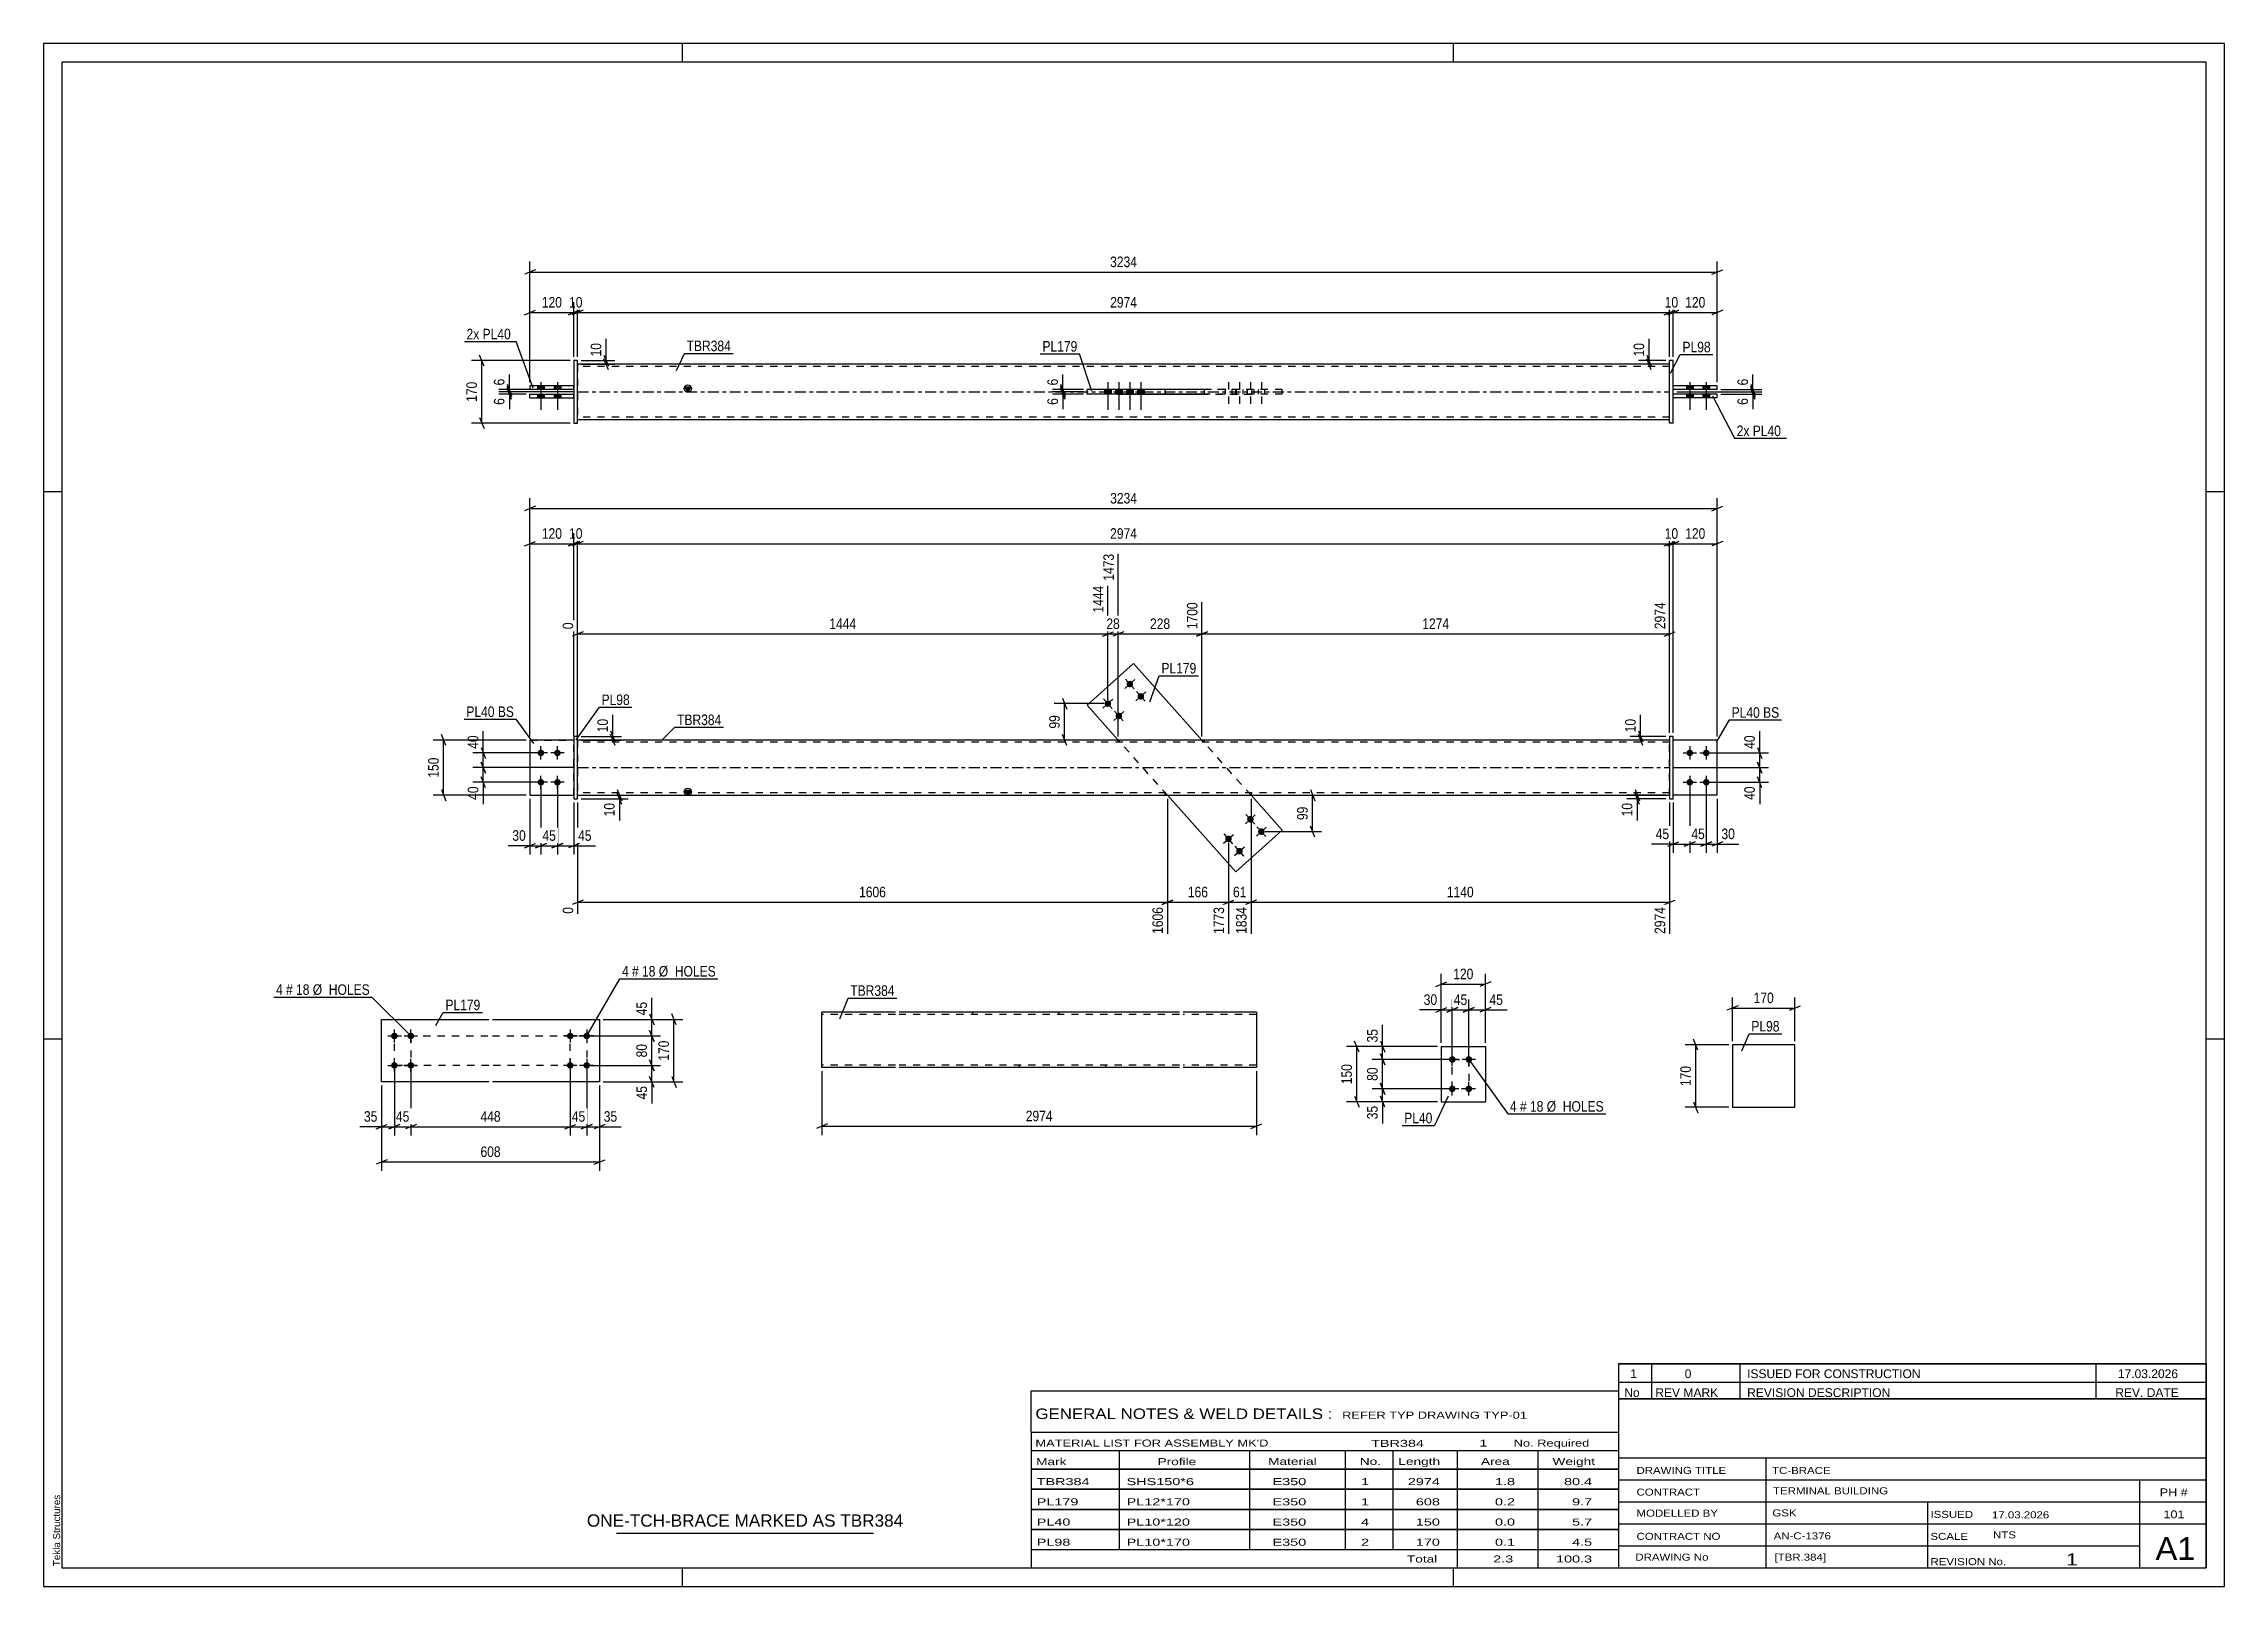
# Paper-space layout 'Layout1' of a CAD drawing. Header units: millimetres. Extents: x 0 to 594, y 0 to 420.
# The model-space entities are those that its viewports show. They can reach past a viewport. Long polylines and large blocks are cut down to what shows.
import ezdxf

# ---------------------------------------------------------------- set-up
doc = ezdxf.new("R2010")
doc.units = ezdxf.units.MM
doc.linetypes.add('DXK_LINE_DOT2', pattern=[3.9198, 1.9599, -1.9599])
doc.linetypes.add('DXK_LINE_DOT3', pattern=[5.9187, 2.979, -0.9799, 0.9799, -0.9799])
doc.layers.add('Viewport layer', color=7, linetype='Continuous', plot=False)
doc.styles.add('Arial', font='ARIAL.TTF', dxfattribs={"height": 0.2})
doc.styles.add('Arial Narrow', font='ARIALN.TTF', dxfattribs={"height": 0.2})

# ---------------------------------------------------------------- blocks, each defined once
blk = doc.blocks.new('Unknown-580570776-1132')
at = {"color": 5, "linetype": 'Continuous'}
for p, q in [((594, 420), (0, 420)), ((0, 420), (0, 0)), ((174, 415), (174, 420)), ((384, 415), (384, 420)), ((594, 0), (594, 420)), ((589, 415), (5, 415)), ((5, 415), (5, 5)), ((589, 5), (589, 415)), ((5, 298), (0, 298)), ((594, 298), (589, 298)), ((5, 149), (0, 149)), ((594, 149), (589, 149)), ((0, 0), (594, 0)), ((5, 5), (589, 5)), ((174, 0), (174, 5)), ((384, 0), (384, 5))]:
    blk.add_line(p, q, dxfattribs=at)
at = {"color": 174, "linetype": 'Continuous', "style": 'Arial'}
blk.add_text('Tekla Structures', height=1.9102, rotation=90, dxfattribs=at).set_placement((4.5, 5.5))
blk = doc.blocks.new('Part-580570776-4895 - 4894')
at = {"color": 2, "linetype": 'Continuous'}
for p, q in [((92.04, 154.34), (121.24, 154.34)), ((92.04, 137.34), (92.04, 154.34)), ((122.24, 154.34), (151.44, 154.34)), ((151.44, 154.34), (151.44, 137.34)), ((121.24, 137.34), (92.04, 137.34)), ((151.44, 137.34), (122.24, 137.34))]:
    blk.add_line(p, q, dxfattribs=at)
blk = doc.blocks.new('Bolt-580570776-4896 - 4894')
at = {"linetype": 'Continuous'}
for points in [[(143.44, 148.94, -1), (143.44, 150.74, -1)], [(147.94, 148.94, -1), (147.94, 150.74, -1)], [(143.44, 140.94, -1), (143.44, 142.74, -1)], [(147.94, 140.94, -1), (147.94, 142.74, -1)]]:
    blk.add_hatch(color=1, dxfattribs=at).paths.add_polyline_path(points)
at = {"color": 1, "linetype": 'Continuous'}
for p, q in [((145.24, 149.84), (141.64, 149.84)), ((143.44, 151.64), (143.44, 148.04)), ((149.74, 149.84), (146.14, 149.84)), ((147.94, 151.64), (147.94, 148.04)), ((143.44, 143.64), (143.44, 140.04)), ((147.94, 143.64), (147.94, 140.04)), ((145.24, 141.84), (141.64, 141.84)), ((149.74, 141.84), (146.14, 141.84))]:
    blk.add_line(p, q, dxfattribs=at)
blk = doc.blocks.new('Bolt-580570776-4897 - 4894')
at = {"linetype": 'Continuous'}
for points in [[(95.54, 150.74, -1), (95.54, 148.94, -1)], [(100.04, 150.74, -1), (100.04, 148.94, -1)], [(95.54, 142.74, -1), (95.54, 140.94, -1)], [(100.04, 142.74, -1), (100.04, 140.94, -1)]]:
    blk.add_hatch(color=1, dxfattribs=at).paths.add_polyline_path(points)
at = {"color": 1, "linetype": 'Continuous'}
for p, q in [((93.74, 149.84), (97.34, 149.84)), ((95.54, 148.04), (95.54, 151.64)), ((98.24, 149.84), (101.84, 149.84)), ((100.04, 148.04), (100.04, 151.64)), ((95.54, 140.04), (95.54, 143.64)), ((100.04, 140.04), (100.04, 143.64)), ((93.74, 141.84), (97.34, 141.84)), ((98.24, 141.84), (101.84, 141.84))]:
    blk.add_line(p, q, dxfattribs=at)
blk = doc.blocks.new('Bolt-580570776-2153 - 2119')
at = {"linetype": 'Continuous'}
for points in [[(383.7, 142.55, -1), (383.7, 144.35, -1)], [(388.2, 142.55, -1), (388.2, 144.35, -1)], [(383.7, 134.55, -1), (383.7, 136.35, -1)], [(388.2, 134.55, -1), (388.2, 136.35, -1)]]:
    blk.add_hatch(color=1, dxfattribs=at).paths.add_polyline_path(points)
at = {"color": 1, "linetype": 'Continuous'}
for p, q in [((385.5, 143.45), (381.9, 143.45)), ((383.7, 141.65), (383.7, 145.25)), ((390, 143.45), (386.4, 143.45)), ((388.2, 141.65), (388.2, 145.25)), ((383.7, 133.65), (383.7, 137.25)), ((388.2, 133.65), (388.2, 137.25)), ((385.5, 135.45), (381.9, 135.45)), ((390, 135.45), (386.4, 135.45))]:
    blk.add_line(p, q, dxfattribs=at)
blk = doc.blocks.new('Part-580570776-2158 - 2119')
at = {"color": 2, "linetype": 'Continuous'}
for p, q in [((380.7, 146.95), (380.7, 131.95)), ((380.7, 146.95), (392.7, 146.95)), ((392.7, 146.95), (392.7, 131.95)), ((380.7, 131.95), (392.7, 131.95))]:
    blk.add_line(p, q, dxfattribs=at)
blk = doc.blocks.new('Part-580570776-1690 - 1679')
at = {"color": 2, "linetype": 'Continuous'}
for p, q in [((284.2, 239.94), (296.89, 251.26)), ((296.89, 251.26), (315.49, 230.4)), ((292.71, 230.4), (284.2, 239.94)), ((324.7, 194.54), (306.09, 215.4)), ((337.38, 205.85), (328.87, 215.4)), ((337.38, 205.85), (324.7, 194.54))]:
    blk.add_line(p, q, dxfattribs=at)
at = {"color": 7, "linetype": 'DXK_LINE_DOT2'}
for p, q in [((306.09, 215.4), (292.71, 230.4)), ((328.87, 215.4), (315.49, 230.4))]:
    blk.add_line(p, q, dxfattribs=at)
blk = doc.blocks.new('Bolt-580570776-1682 - 1679')
at = {"linetype": 'Continuous'}
for points in [[(328.03, 208.23, -1), (329.37, 209.43, -1)], [(322.06, 202.9, -1), (323.4, 204.1, -1)], [(331.02, 204.87, -1), (332.37, 206.07, -1)], [(325.05, 199.55, -1), (326.4, 200.74, -1)]]:
    blk.add_hatch(color=1, dxfattribs=at).paths.add_polyline_path(points)
at = {"color": 1, "linetype": 'Continuous'}
for p, q in [((327.36, 207.63), (330.04, 210.03)), ((329.9, 207.48), (327.5, 210.17)), ((321.39, 202.31), (324.07, 204.7)), ((323.93, 202.16), (321.53, 204.85)), ((330.35, 204.27), (333.04, 206.67)), ((332.89, 204.13), (330.5, 206.81)), ((324.38, 198.95), (327.07, 201.34)), ((326.92, 198.8), (324.53, 201.49))]:
    blk.add_line(p, q, dxfattribs=at)
blk = doc.blocks.new('Bolt-580570776-1683 - 1679')
at = {"linetype": 'Continuous'}
for points in [[(296.53, 246.25, -1), (295.19, 245.05, -1)], [(290.56, 240.92, -1), (289.22, 239.72, -1)], [(293.56, 237.56, -1), (292.21, 236.37, -1)], [(299.53, 242.89, -1), (298.18, 241.69, -1)]]:
    blk.add_hatch(color=1, dxfattribs=at).paths.add_polyline_path(points)
at = {"color": 1, "linetype": 'Continuous'}
for p, q in [((297.2, 246.85), (294.52, 244.45)), ((294.66, 246.99), (297.06, 244.31)), ((297.66, 243.63), (300.05, 240.95)), ((291.23, 241.52), (288.55, 239.13)), ((288.69, 241.67), (291.09, 238.98)), ((294.23, 238.16), (291.54, 235.77)), ((291.69, 238.31), (294.08, 235.62)), ((300.2, 243.49), (297.51, 241.09))]:
    blk.add_line(p, q, dxfattribs=at)
blk = doc.blocks.new('Bolt-580570776-1684 - 1679')
at = {"linetype": 'Continuous'}
for points in [[(135.45, 226, -1), (135.45, 227.8, -1)], [(139.95, 226, -1), (139.95, 227.8, -1)], [(135.45, 218, -1), (135.45, 219.8, -1)], [(139.95, 218, -1), (139.95, 219.8, -1)]]:
    blk.add_hatch(color=1, dxfattribs=at).paths.add_polyline_path(points)
at = {"color": 1, "linetype": 'Continuous'}
for p, q in [((137.25, 226.9), (133.65, 226.9)), ((135.45, 225.1), (135.45, 228.7)), ((141.75, 226.9), (138.15, 226.9)), ((139.95, 225.1), (139.95, 228.7)), ((135.45, 217.1), (135.45, 220.7)), ((139.95, 217.1), (139.95, 220.7)), ((137.25, 218.9), (133.65, 218.9)), ((141.75, 218.9), (138.15, 218.9))]:
    blk.add_line(p, q, dxfattribs=at)
blk = doc.blocks.new('Bolt-580570776-1685 - 1679')
at = {"linetype": 'Continuous'}
for points in [[(448.38, 227.8, -1), (448.38, 226, -1)], [(452.88, 227.8, -1), (452.88, 226, -1)], [(448.38, 219.8, -1), (448.38, 218, -1)], [(452.88, 219.8, -1), (452.88, 218, -1)]]:
    blk.add_hatch(color=1, dxfattribs=at).paths.add_polyline_path(points)
at = {"color": 1, "linetype": 'Continuous'}
for p, q in [((446.58, 226.9), (450.18, 226.9)), ((448.38, 228.7), (448.38, 225.1)), ((451.08, 226.9), (454.68, 226.9)), ((452.88, 228.7), (452.88, 225.1)), ((448.38, 220.7), (448.38, 217.1)), ((452.88, 220.7), (452.88, 217.1)), ((446.58, 218.9), (450.18, 218.9)), ((451.08, 218.9), (454.68, 218.9))]:
    blk.add_line(p, q, dxfattribs=at)
blk = doc.blocks.new('Part-580570776-1695 - 1679')
at = {"color": 2, "linetype": 'Continuous'}
for p, q in [((145.45, 231.4), (144.45, 231.4)), ((144.45, 231.4), (144.45, 214.4)), ((145.45, 214.4), (145.45, 231.4)), ((144.45, 214.4), (145.45, 214.4))]:
    blk.add_line(p, q, dxfattribs=at)
blk = doc.blocks.new('Part-580570776-1700 - 1679')
at = {"color": 7, "linetype": 'DXK_LINE_DOT2'}
for p, q in [((132.45, 230.4), (132.45, 215.4)), ((132.45, 230.4), (144.45, 230.4)), ((144.45, 230.4), (144.45, 215.4)), ((132.45, 215.4), (144.45, 215.4))]:
    blk.add_line(p, q, dxfattribs=at)
blk = doc.blocks.new('Part-580570776-1705 - 1679')
at = {"color": 2, "linetype": 'Continuous'}
for p, q in [((132.45, 230.4), (132.45, 215.4)), ((144.45, 230.4), (132.45, 230.4)), ((132.45, 215.4), (144.45, 215.4))]:
    blk.add_line(p, q, dxfattribs=at)
at = {"color": 7, "linetype": 'DXK_LINE_DOT2'}
blk.add_line((144.45, 215.4), (144.45, 230.4), dxfattribs=at)
blk = doc.blocks.new('Part-580570776-1706 - 1679')
at = {"color": 2, "linetype": 'Continuous'}
for p, q in [((443.88, 231.4), (442.88, 231.4)), ((442.88, 231.4), (442.88, 214.4)), ((443.88, 214.4), (443.88, 231.4)), ((442.88, 214.4), (443.88, 214.4))]:
    blk.add_line(p, q, dxfattribs=at)
blk = doc.blocks.new('Part-580570776-1711 - 1679')
at = {"color": 7, "linetype": 'DXK_LINE_DOT2'}
for p, q in [((455.88, 230.4), (443.88, 230.4)), ((443.88, 215.4), (443.88, 230.4)), ((455.88, 215.4), (455.88, 230.4)), ((455.88, 215.4), (443.88, 215.4))]:
    blk.add_line(p, q, dxfattribs=at)
blk = doc.blocks.new('Part-580570776-1716 - 1679')
at = {"color": 2, "linetype": 'Continuous'}
for p, q in [((455.88, 230.4), (443.88, 230.4)), ((455.88, 215.4), (455.88, 230.4)), ((455.88, 215.4), (443.88, 215.4))]:
    blk.add_line(p, q, dxfattribs=at)
at = {"color": 7, "linetype": 'DXK_LINE_DOT2'}
blk.add_line((443.88, 215.4), (443.88, 230.4), dxfattribs=at)
blk = doc.blocks.new('Part-580570776-1721 - 1679')
at = {"linetype": 'Continuous'}
blk.add_hatch(color=2, dxfattribs=at).paths.add_polyline_path([(175.45, 215.4), (174.65, 216.8), (176.25, 216.8)])
at = {"color": 2, "linetype": 'Continuous'}
for p, q in [((442.88, 230.4), (145.45, 230.4)), ((145.45, 215.4), (442.88, 215.4)), ((175.45, 215.4), (174.65, 216.8)), ((174.65, 216.8), (176.25, 216.8)), ((176.25, 216.8), (175.45, 215.4))]:
    blk.add_line(p, q, dxfattribs=at)
at = {"color": 7, "linetype": 'DXK_LINE_DOT2'}
for p, q in [((145.45, 230.4), (145.45, 215.4)), ((442.88, 229.8), (145.45, 229.8)), ((292.61, 230.4), (292.61, 229.8)), ((316.13, 230.4), (316.13, 229.8)), ((442.88, 215.4), (442.88, 230.4)), ((442.88, 216), (145.45, 216)), ((305.46, 215.4), (305.46, 216)), ((328.97, 215.4), (328.97, 216))]:
    blk.add_line(p, q, dxfattribs=at)
at = {"color": 7, "linetype": 'DXK_LINE_DOT3'}
blk.add_line((145.45, 222.9), (442.88, 222.9), dxfattribs=at)
at = {"color": 2, "linetype": 'Continuous'}
blk.add_circle((175.45, 216.3), 1, dxfattribs=at)
blk = doc.blocks.new('Part-580570776-1415 - 1369')
at = {"color": 2, "linetype": 'Continuous'}
for p, q in [((132.45, 326.81), (132.45, 325.81)), ((144.45, 326.81), (132.45, 326.81)), ((144.45, 325.81), (132.45, 325.81))]:
    blk.add_line(p, q, dxfattribs=at)
at = {"color": 7, "linetype": 'DXK_LINE_DOT2'}
blk.add_line((144.45, 325.81), (144.45, 326.81), dxfattribs=at)
blk = doc.blocks.new('Part-580570776-1463 - 1369')
at = {"linetype": 'Continuous'}
blk.add_hatch(color=2, dxfattribs=at).paths.add_polyline_path([(175.45, 325.21), (174.65, 326.61), (176.25, 326.61)])
at = {"color": 2, "linetype": 'Continuous'}
for p, q in [((442.88, 332.71), (145.45, 332.71)), ((175.45, 325.21), (174.65, 326.61)), ((174.65, 326.61), (176.25, 326.61)), ((176.25, 326.61), (175.45, 325.21)), ((292.61, 325.81), (292.61, 325.91)), ((292.61, 325.91), (316.13, 325.91)), ((292.61, 324.51), (292.61, 324.61)), ((316.13, 324.51), (292.61, 324.51)), ((305.46, 325.81), (305.46, 325.91)), ((305.46, 324.51), (305.46, 324.61)), ((316.13, 325.91), (316.13, 324.51)), ((145.45, 317.71), (442.88, 317.71))]:
    blk.add_line(p, q, dxfattribs=at)
at = {"color": 7, "linetype": 'DXK_LINE_DOT2'}
for p, q in [((145.45, 332.71), (145.45, 317.71)), ((442.88, 317.71), (442.88, 332.71)), ((442.88, 332.11), (145.45, 332.11)), ((292.61, 325.91), (292.61, 324.61)), ((305.46, 325.91), (305.46, 324.61)), ((316.13, 325.91), (328.97, 325.91)), ((328.97, 324.51), (316.13, 324.51)), ((328.97, 325.91), (328.97, 324.51)), ((442.88, 318.31), (145.45, 318.31))]:
    blk.add_line(p, q, dxfattribs=at)
at = {"color": 7, "linetype": 'DXK_LINE_DOT3'}
blk.add_line((145.45, 325.21), (442.88, 325.21), dxfattribs=at)
at = {"color": 2, "linetype": 'Continuous'}
blk.add_circle((175.45, 326.11), 1, dxfattribs=at)
blk = doc.blocks.new('Part-580570776-1399 - 1369')
at = {"color": 2, "linetype": 'Continuous'}
for p, q in [((284.2, 324.61), (284.2, 325.81)), ((316.13, 325.81), (284.2, 325.81)), ((316.13, 324.61), (284.2, 324.61)), ((296.89, 324.61), (296.89, 325.81))]:
    blk.add_line(p, q, dxfattribs=at)
at = {"color": 7, "linetype": 'DXK_LINE_DOT2'}
for p, q in [((337.38, 325.81), (316.13, 325.81)), ((337.38, 324.61), (316.13, 324.61)), ((324.7, 324.61), (324.7, 325.81)), ((337.38, 324.61), (337.38, 325.81))]:
    blk.add_line(p, q, dxfattribs=at)
blk = doc.blocks.new('Part-580570776-1420 - 1369')
at = {"color": 2, "linetype": 'Continuous'}
for p, q in [((132.45, 323.61), (132.45, 324.61)), ((132.45, 324.61), (144.45, 324.61)), ((132.45, 323.61), (144.45, 323.61))]:
    blk.add_line(p, q, dxfattribs=at)
at = {"color": 7, "linetype": 'DXK_LINE_DOT2'}
blk.add_line((144.45, 323.61), (144.45, 324.61), dxfattribs=at)
blk = doc.blocks.new('Bolt-580570776-1372 - 1369')
at = {"linetype": 'Continuous'}
for points in [[(134.55, 325.81), (136.35, 325.81), (136.35, 326.81), (134.55, 326.81)], [(134.55, 325.81), (136.35, 325.81), (136.35, 326.81), (134.55, 326.81)], [(139.05, 325.81), (140.85, 325.81), (140.85, 326.81), (139.05, 326.81)], [(139.05, 325.81), (140.85, 325.81), (140.85, 326.81), (139.05, 326.81)], [(134.55, 323.61), (136.35, 323.61), (136.35, 324.61), (134.55, 324.61)], [(134.55, 323.61), (136.35, 323.61), (136.35, 324.61), (134.55, 324.61)], [(139.05, 323.61), (140.85, 323.61), (140.85, 324.61), (139.05, 324.61)], [(139.05, 323.61), (140.85, 323.61), (140.85, 324.61), (139.05, 324.61)]]:
    blk.add_hatch(color=1, dxfattribs=at).paths.add_polyline_path(points)
at = {"color": 1, "linetype": 'Continuous'}
for p, q in [((134.55, 326.81), (134.55, 325.81)), ((134.55, 326.81), (134.55, 325.81)), ((135.45, 327.81), (135.45, 320.31)), ((135.45, 327.81), (135.45, 320.31)), ((136.35, 326.81), (136.35, 325.81)), ((136.35, 326.81), (136.35, 325.81)), ((139.05, 326.81), (139.05, 325.81)), ((139.05, 326.81), (139.05, 325.81)), ((139.95, 327.81), (139.95, 320.31)), ((139.95, 327.81), (139.95, 320.31)), ((140.85, 326.81), (140.85, 325.81)), ((140.85, 326.81), (140.85, 325.81)), ((134.55, 324.61), (134.55, 323.61)), ((134.55, 324.61), (134.55, 323.61)), ((136.35, 324.61), (136.35, 323.61)), ((136.35, 324.61), (136.35, 323.61)), ((139.05, 324.61), (139.05, 323.61)), ((139.05, 324.61), (139.05, 323.61)), ((140.85, 324.61), (140.85, 323.61)), ((140.85, 324.61), (140.85, 323.61))]:
    blk.add_line(p, q, dxfattribs=at)
blk = doc.blocks.new('Bolt-580570776-1373 - 1369')
at = {"linetype": 'Continuous'}
for points in [[(449.28, 326.81), (447.48, 326.81), (447.48, 325.81), (449.28, 325.81)], [(449.28, 326.81), (447.48, 326.81), (447.48, 325.81), (449.28, 325.81)], [(453.78, 326.81), (451.98, 326.81), (451.98, 325.81), (453.78, 325.81)], [(453.78, 326.81), (451.98, 326.81), (451.98, 325.81), (453.78, 325.81)], [(449.28, 324.61), (447.48, 324.61), (447.48, 323.61), (449.28, 323.61)], [(449.28, 324.61), (447.48, 324.61), (447.48, 323.61), (449.28, 323.61)], [(453.78, 324.61), (451.98, 324.61), (451.98, 323.61), (453.78, 323.61)], [(453.78, 324.61), (451.98, 324.61), (451.98, 323.61), (453.78, 323.61)]]:
    blk.add_hatch(color=1, dxfattribs=at).paths.add_polyline_path(points)
at = {"color": 1, "linetype": 'Continuous'}
for p, q in [((447.48, 326.81), (447.48, 325.81)), ((447.48, 326.81), (447.48, 325.81)), ((448.38, 327.81), (448.38, 320.31)), ((448.38, 327.81), (448.38, 320.31)), ((449.28, 326.81), (449.28, 325.81)), ((449.28, 326.81), (449.28, 325.81)), ((451.98, 326.81), (451.98, 325.81)), ((451.98, 326.81), (451.98, 325.81)), ((452.88, 327.81), (452.88, 320.31)), ((452.88, 327.81), (452.88, 320.31)), ((453.78, 326.81), (453.78, 325.81)), ((453.78, 326.81), (453.78, 325.81)), ((447.48, 324.61), (447.48, 323.61)), ((447.48, 324.61), (447.48, 323.61)), ((449.28, 324.61), (449.28, 323.61)), ((449.28, 324.61), (449.28, 323.61)), ((451.98, 324.61), (451.98, 323.61)), ((451.98, 324.61), (451.98, 323.61)), ((453.78, 324.61), (453.78, 323.61)), ((453.78, 324.61), (453.78, 323.61))]:
    blk.add_line(p, q, dxfattribs=at)
blk = doc.blocks.new('Part-580570776-1400 - 1369')
at = {"color": 2, "linetype": 'Continuous'}
for p, q in [((145.45, 333.71), (144.45, 333.71)), ((144.45, 333.71), (144.45, 316.71)), ((145.45, 316.71), (145.45, 333.71)), ((144.45, 316.71), (145.45, 316.71))]:
    blk.add_line(p, q, dxfattribs=at)
blk = doc.blocks.new('Part-580570776-1435 - 1369')
at = {"color": 2, "linetype": 'Continuous'}
for p, q in [((443.88, 333.71), (442.88, 333.71)), ((442.88, 316.71), (442.88, 333.71)), ((443.88, 316.71), (443.88, 333.71)), ((443.88, 316.71), (442.88, 316.71))]:
    blk.add_line(p, q, dxfattribs=at)
blk = doc.blocks.new('Bolt-580570776-1442 - 1369')
at = {"color": 1, "linetype": 'DXK_LINE_DOT2'}
for p, q in [((322.73, 327.81), (322.73, 320.31)), ((325.72, 327.81), (325.72, 320.31)), ((328.7, 327.81), (328.7, 320.31)), ((331.69, 327.81), (331.69, 320.31)), ((321.83, 325.81), (321.83, 324.61)), ((323.63, 325.81), (323.63, 324.61)), ((324.82, 325.81), (324.82, 324.61)), ((326.62, 325.81), (326.62, 324.61)), ((327.8, 325.81), (327.8, 324.61)), ((329.6, 325.81), (329.6, 324.61)), ((330.79, 325.81), (330.79, 324.61)), ((332.59, 325.81), (332.59, 324.61))]:
    blk.add_line(p, q, dxfattribs=at)
blk = doc.blocks.new('Bolt-580570776-1443 - 1369')
at = {"linetype": 'Continuous'}
for points in [[(290.79, 325.81), (288.99, 325.81), (288.99, 324.61), (290.79, 324.61)], [(293.79, 325.81), (291.99, 325.81), (291.99, 324.61), (293.79, 324.61)], [(296.76, 325.81), (294.96, 325.81), (294.96, 324.61), (296.76, 324.61)], [(299.76, 325.81), (297.96, 325.81), (297.96, 324.61), (299.76, 324.61)]]:
    blk.add_hatch(color=1, dxfattribs=at).paths.add_polyline_path(points)
at = {"color": 1, "linetype": 'Continuous'}
for p, q in [((289.89, 327.81), (289.89, 320.31)), ((292.89, 327.81), (292.89, 320.31)), ((295.86, 327.81), (295.86, 320.31)), ((298.86, 327.81), (298.86, 320.31)), ((288.99, 325.81), (288.99, 324.61)), ((290.79, 325.81), (290.79, 324.61)), ((291.99, 325.81), (291.99, 324.61)), ((293.79, 325.81), (293.79, 324.61)), ((294.96, 325.81), (294.96, 324.61)), ((296.76, 325.81), (296.76, 324.61)), ((297.96, 325.81), (297.96, 324.61)), ((299.76, 325.81), (299.76, 324.61))]:
    blk.add_line(p, q, dxfattribs=at)
blk = doc.blocks.new('Part-580570776-1468 - 1369')
at = {"color": 2, "linetype": 'Continuous'}
for p, q in [((455.88, 324.61), (443.88, 324.61)), ((455.88, 323.61), (443.88, 323.61)), ((455.88, 323.61), (455.88, 324.61))]:
    blk.add_line(p, q, dxfattribs=at)
at = {"color": 7, "linetype": 'DXK_LINE_DOT2'}
blk.add_line((443.88, 323.61), (443.88, 324.61), dxfattribs=at)
blk = doc.blocks.new('Part-580570776-1473 - 1369')
at = {"color": 2, "linetype": 'Continuous'}
for p, q in [((455.88, 326.81), (443.88, 326.81)), ((455.88, 325.81), (455.88, 326.81)), ((455.88, 325.81), (443.88, 325.81))]:
    blk.add_line(p, q, dxfattribs=at)
at = {"color": 7, "linetype": 'DXK_LINE_DOT2'}
blk.add_line((443.88, 325.81), (443.88, 326.81), dxfattribs=at)
blk = doc.blocks.new('Part-580570776-2338 - 2332')
at = {"color": 2, "linetype": 'Continuous'}
for p, q in [((477.02, 147.44), (460.02, 147.44)), ((460.02, 147.44), (460.02, 130.44)), ((477.02, 130.44), (477.02, 147.44)), ((460.02, 130.44), (477.02, 130.44))]:
    blk.add_line(p, q, dxfattribs=at)
blk = doc.blocks.new('Part-580570776-2494 - 2487')
at = {"color": 2, "linetype": 'Continuous'}
for p, q in [((232, 156.28), (212, 156.28)), ((212, 141.37), (212, 156.28)), ((309.35, 156.28), (233, 156.28)), ((330.35, 156.28), (310.35, 156.28)), ((330.35, 156.28), (330.35, 156.18)), ((330.35, 156.18), (330.35, 155.08)), ((330.35, 155.08), (330.35, 141.28)), ((212, 141.28), (212, 141.37)), ((232, 141.28), (212, 141.28)), ((309.35, 141.28), (233, 141.28)), ((330.35, 141.28), (310.35, 141.28))]:
    blk.add_line(p, q, dxfattribs=at)
at = {"color": 7, "linetype": 'DXK_LINE_DOT2'}
for p, q in [((232, 155.68), (212, 155.68)), ((309.35, 155.68), (233, 155.68)), ((253, 156.28), (253, 155.68)), ((276.51, 156.28), (276.51, 155.68)), ((330.35, 155.68), (310.35, 155.68)), ((330.35, 155.92), (330.35, 155.08)), ((212, 141.88), (212, 141.92)), ((232, 141.88), (212, 141.88)), ((212, 141.28), (212, 141.28)), ((309.35, 141.88), (233, 141.88)), ((265.84, 141.28), (265.84, 141.88)), ((265.84, 141.37), (265.84, 141.28)), ((289.35, 141.28), (289.35, 141.88)), ((289.35, 141.37), (289.35, 141.28)), ((330.35, 141.88), (310.35, 141.88)), ((330.35, 141.92), (330.35, 142.02)), ((330.35, 141.88), (330.35, 141.92)), ((330.35, 141.88), (330.35, 141.92))]:
    blk.add_line(p, q, dxfattribs=at)
blk = doc.blocks.new('Rectangle-580570776-5068 - 4894')
at = {"color": 1, "linetype": 'DXK_LINE_DOT2'}
for p, q in [((95.54, 149.84), (100.04, 149.84)), ((95.54, 141.84), (95.54, 149.84)), ((100.04, 149.84), (100.04, 141.84)), ((100.04, 141.84), (95.54, 141.84))]:
    blk.add_line(p, q, dxfattribs=at)
blk = doc.blocks.new('Rectangle-580570776-2318 - 2119')
at = {"color": 1, "linetype": 'DXK_LINE_DOT2'}
blk.add_lwpolyline([(383.7, 143.45), (388.2, 143.45), (388.2, 135.45), (383.7, 135.45), (383.7, 143.45)], close=True, dxfattribs=at)
blk = doc.blocks.new('Rectangle-580570776-5078 - 4894')
at = {"color": 1, "linetype": 'DXK_LINE_DOT2'}
for p, q in [((95.54, 149.84), (121.24, 149.84)), ((95.54, 141.84), (95.54, 149.84)), ((122.24, 149.84), (147.94, 149.84)), ((147.94, 149.84), (147.94, 141.84)), ((121.24, 141.84), (95.54, 141.84)), ((147.94, 141.84), (122.24, 141.84))]:
    blk.add_line(p, q, dxfattribs=at)
blk = doc.blocks.new('Rectangle-580570776-5088 - 4894')
at = {"color": 1, "linetype": 'DXK_LINE_DOT2'}
for p, q in [((143.44, 149.84), (147.94, 149.84)), ((143.44, 141.84), (143.44, 149.84)), ((147.94, 149.84), (147.94, 141.84)), ((147.94, 141.84), (143.44, 141.84))]:
    blk.add_line(p, q, dxfattribs=at)
blk = doc.blocks.new('StraightDimension-580570776-5046 - 4894')
at = {"color": 7, "linetype": 'Continuous'}
for p, q in [((165.07, 155.84), (166.27, 152.84)), ((148.94, 149.84), (168.07, 149.84)), ((152.44, 154.34), (168.07, 154.34)), ((166.27, 148.34), (165.07, 151.34)), ((165.67, 149.84), (165.67, 154.34))]:
    blk.add_line(p, q, dxfattribs=at)
at = {"color": 0}
blk.add_wipeout([(164.92, 159.72), (160.72, 159.72), (160.72, 154.86), (164.92, 154.86)], dxfattribs=at)
at = {"color": 7, "linetype": 'Continuous'}
blk.add_line((165.67, 154.34), (165.67, 160.24), dxfattribs=at)
blk.add_line((165.67, 154.34), (165.67, 160.24), dxfattribs=at)
at = {"color": 3, "style": 'Arial Narrow'}
blk.add_text('45', height=2.863, rotation=90.00021, dxfattribs=at).set_placement((164.32, 155.46))
blk = doc.blocks.new('StraightDimension-580570776-4902 - 4894')
at = {"color": 7, "linetype": 'Continuous'}
for p, q in [((147.94, 140.84), (147.94, 122.75)), ((151.44, 136.34), (151.44, 122.75)), ((146.44, 124.55), (149.44, 125.75)), ((147.94, 125.15), (151.44, 125.15)), ((152.94, 125.75), (149.94, 124.55))]:
    blk.add_line(p, q, dxfattribs=at)
at = {"color": 0}
blk.add_wipeout([(156.82, 125.9), (156.82, 130.1), (151.97, 130.1), (151.97, 125.9)], dxfattribs=at)
at = {"color": 7, "linetype": 'Continuous'}
blk.add_line((151.44, 125.15), (157.35, 125.15), dxfattribs=at)
blk.add_line((151.44, 125.15), (157.35, 125.15), dxfattribs=at)
at = {"color": 3, "style": 'Arial Narrow'}
blk.add_text('35', height=2.863, dxfattribs=at).set_placement((152.57, 126.5))
blk = doc.blocks.new('StraightDimension-580570776-4903 - 4894')
at = {"color": 7, "linetype": 'Continuous'}
for p, q in [((143.44, 140.84), (143.44, 122.75)), ((147.94, 140.84), (147.94, 122.75)), ((141.94, 124.55), (144.94, 125.75)), ((143.44, 125.15), (147.94, 125.15)), ((149.44, 125.75), (146.44, 124.55))]:
    blk.add_line(p, q, dxfattribs=at)
at = {"color": 0}
blk.add_wipeout([(148.12, 125.9), (148.12, 130.1), (143.27, 130.1), (143.27, 125.9)], dxfattribs=at)
at = {"color": 3, "style": 'Arial Narrow'}
blk.add_text('45', height=2.863, dxfattribs=at).set_placement((143.87, 126.5))
blk = doc.blocks.new('StraightDimension-580570776-4904 - 4894')
at = {"color": 7, "linetype": 'Continuous'}
for p, q in [((100.04, 140.84), (100.04, 122.75)), ((143.44, 140.84), (143.44, 122.75)), ((101.54, 125.75), (98.54, 124.55)), ((100.04, 125.15), (143.44, 125.15)), ((141.94, 124.55), (144.94, 125.75))]:
    blk.add_line(p, q, dxfattribs=at)
at = {"color": 0}
blk.add_wipeout([(125.09, 125.9), (125.09, 130.1), (118.4, 130.1), (118.4, 125.9)], dxfattribs=at)
at = {"color": 3, "style": 'Arial Narrow'}
blk.add_text('448', height=2.863, dxfattribs=at).set_placement((119, 126.5))
blk = doc.blocks.new('StraightDimension-580570776-4905 - 4894')
at = {"color": 7, "linetype": 'Continuous'}
for p, q in [((95.54, 140.84), (95.54, 122.75)), ((100.04, 140.84), (100.04, 122.75)), ((94.04, 124.55), (97.04, 125.75)), ((95.54, 125.15), (100.04, 125.15)), ((101.54, 125.75), (98.54, 124.55))]:
    blk.add_line(p, q, dxfattribs=at)
at = {"color": 0}
blk.add_wipeout([(100.22, 125.9), (100.22, 130.1), (95.37, 130.1), (95.37, 125.9)], dxfattribs=at)
at = {"color": 3, "style": 'Arial Narrow'}
blk.add_text('45', height=2.863, dxfattribs=at).set_placement((95.97, 126.5))
blk = doc.blocks.new('StraightDimension-580570776-4906 - 4894')
at = {"color": 7, "linetype": 'Continuous'}
for p, q in [((95.54, 140.84), (95.54, 122.75)), ((92.04, 136.34), (92.04, 122.75)), ((90.54, 124.55), (93.54, 125.75)), ((92.04, 125.15), (95.54, 125.15)), ((97.04, 125.75), (94.04, 124.55))]:
    blk.add_line(p, q, dxfattribs=at)
at = {"color": 0}
blk.add_wipeout([(91.52, 125.9), (91.52, 130.1), (86.66, 130.1), (86.66, 125.9)], dxfattribs=at)
at = {"color": 7, "linetype": 'Continuous'}
blk.add_line((92.04, 125.15), (86.14, 125.15), dxfattribs=at)
blk.add_line((92.04, 125.15), (86.14, 125.15), dxfattribs=at)
at = {"color": 3, "style": 'Arial Narrow'}
blk.add_text('35', height=2.863, dxfattribs=at).set_placement((87.26, 126.5))
blk = doc.blocks.new('StraightDimension-580570776-4922 - 4894')
at = {"color": 7, "linetype": 'Continuous'}
for p, q in [((92.04, 136.34), (92.04, 113.14)), ((151.44, 136.34), (151.44, 113.14)), ((93.54, 116.14), (90.54, 114.94)), ((92.04, 115.54), (151.44, 115.54)), ((149.94, 114.94), (152.94, 116.14))]:
    blk.add_line(p, q, dxfattribs=at)
at = {"color": 0}
blk.add_wipeout([(125.09, 116.29), (125.09, 120.49), (118.4, 120.49), (118.4, 116.29)], dxfattribs=at)
at = {"color": 3, "style": 'Arial Narrow'}
blk.add_text('608', height=2.863, dxfattribs=at).set_placement((119, 116.89))
blk = doc.blocks.new('StraightDimension-580570776-4942 - 4894')
at = {"color": 7, "linetype": 'Continuous'}
for p, q in [((172.27, 152.84), (171.07, 155.84)), ((152.44, 154.34), (174.07, 154.34)), ((171.67, 137.34), (171.67, 154.34)), ((152.44, 137.34), (174.07, 137.34)), ((171.07, 138.84), (172.27, 135.84))]:
    blk.add_line(p, q, dxfattribs=at)
at = {"color": 0}
blk.add_wipeout([(170.92, 149.18), (166.72, 149.18), (166.72, 142.5), (170.92, 142.5)], dxfattribs=at)
at = {"color": 3, "style": 'Arial Narrow'}
blk.add_text('170', height=2.863, rotation=90.00021, dxfattribs=at).set_placement((170.32, 143.1))
blk = doc.blocks.new('StraightDimension-580570776-5047 - 4894')
at = {"color": 7, "linetype": 'Continuous'}
for p, q in [((148.94, 149.84), (168.07, 149.84)), ((165.07, 151.34), (166.27, 148.34)), ((165.67, 141.84), (165.67, 149.84)), ((166.27, 140.34), (165.07, 143.34)), ((148.94, 141.84), (168.07, 141.84))]:
    blk.add_line(p, q, dxfattribs=at)
at = {"color": 0}
blk.add_wipeout([(164.92, 148.27), (160.72, 148.27), (160.72, 143.41), (164.92, 143.41)], dxfattribs=at)
at = {"color": 3, "style": 'Arial Narrow'}
blk.add_text('80', height=2.863, rotation=90.00021, dxfattribs=at).set_placement((164.32, 144.01))
blk = doc.blocks.new('StraightDimension-580570776-5048 - 4894')
at = {"color": 7, "linetype": 'Continuous'}
for p, q in [((165.07, 143.34), (166.27, 140.34)), ((148.94, 141.84), (168.07, 141.84)), ((152.44, 137.34), (168.07, 137.34)), ((166.27, 135.84), (165.07, 138.84)), ((165.67, 137.34), (165.67, 141.84))]:
    blk.add_line(p, q, dxfattribs=at)
at = {"color": 0}
blk.add_wipeout([(164.92, 136.81), (160.72, 136.81), (160.72, 131.96), (164.92, 131.96)], dxfattribs=at)
at = {"color": 7, "linetype": 'Continuous'}
blk.add_line((165.67, 137.34), (165.67, 131.43), dxfattribs=at)
blk.add_line((165.67, 137.34), (165.67, 131.43), dxfattribs=at)
at = {"color": 3, "style": 'Arial Narrow'}
blk.add_text('45', height=2.863, rotation=90.00021, dxfattribs=at).set_placement((164.32, 132.56))
blk = doc.blocks.new('StraightDimension-580570776-2235 - 2119')
at = {"color": 7, "linetype": 'Continuous'}
for p, q in [((364.1, 136.95), (365.3, 133.95)), ((382.7, 135.45), (361.85, 135.45)), ((379.7, 131.95), (361.85, 131.95)), ((365.3, 130.45), (364.1, 133.45)), ((364.7, 131.95), (364.7, 135.45))]:
    blk.add_line(p, q, dxfattribs=at)
at = {"color": 0}
blk.add_wipeout([(363.95, 131.42), (359.75, 131.42), (359.75, 126.56), (363.95, 126.56)], dxfattribs=at)
at = {"color": 7, "linetype": 'Continuous'}
blk.add_line((364.7, 131.95), (364.7, 126.04), dxfattribs=at)
blk.add_line((364.7, 131.95), (364.7, 126.04), dxfattribs=at)
at = {"color": 3, "style": 'Arial Narrow'}
blk.add_text('35', height=2.863, rotation=90.00021, dxfattribs=at).set_placement((363.35, 127.16))
blk = doc.blocks.new('StraightDimension-580570776-2245 - 2119')
at = {"color": 7, "linetype": 'Continuous'}
for p, q in [((382.7, 143.45), (361.85, 143.45)), ((364.1, 144.95), (365.3, 141.95)), ((364.7, 135.45), (364.7, 143.45)), ((365.3, 133.95), (364.1, 136.95)), ((382.7, 135.45), (361.85, 135.45))]:
    blk.add_line(p, q, dxfattribs=at)
at = {"color": 0}
blk.add_wipeout([(363.95, 141.87), (359.75, 141.87), (359.75, 137.02), (363.95, 137.02)], dxfattribs=at)
at = {"color": 3, "style": 'Arial Narrow'}
blk.add_text('80', height=2.863, rotation=90.00021, dxfattribs=at).set_placement((363.35, 137.62))
blk = doc.blocks.new('StraightDimension-580570776-2277 - 2119')
at = {"color": 7, "linetype": 'Continuous'}
for p, q in [((379.2, 156.35), (382.2, 157.55)), ((380.7, 147.95), (380.7, 159.8)), ((380.7, 156.95), (383.7, 156.95)), ((385.2, 157.55), (382.2, 156.35)), ((383.7, 144.45), (383.7, 159.8))]:
    blk.add_line(p, q, dxfattribs=at)
at = {"color": 0}
blk.add_wipeout([(380.17, 157.7), (380.17, 161.9), (375.32, 161.9), (375.32, 157.7)], dxfattribs=at)
at = {"color": 7, "linetype": 'Continuous'}
blk.add_line((380.7, 156.95), (374.79, 156.95), dxfattribs=at)
blk.add_line((380.7, 156.95), (374.79, 156.95), dxfattribs=at)
at = {"color": 3, "style": 'Arial Narrow'}
blk.add_text('30', height=2.863, dxfattribs=at).set_placement((375.92, 158.3))
blk = doc.blocks.new('StraightDimension-580570776-2255 - 2119')
at = {"color": 7, "linetype": 'Continuous'}
for p, q in [((379.7, 146.95), (361.85, 146.95)), ((382.7, 143.45), (361.85, 143.45)), ((364.1, 148.45), (365.3, 145.45)), ((365.3, 141.95), (364.1, 144.95)), ((364.7, 143.45), (364.7, 146.95))]:
    blk.add_line(p, q, dxfattribs=at)
at = {"color": 0}
blk.add_wipeout([(363.95, 152.33), (359.75, 152.33), (359.75, 147.47), (363.95, 147.47)], dxfattribs=at)
at = {"color": 7, "linetype": 'Continuous'}
blk.add_line((364.7, 146.95), (364.7, 152.85), dxfattribs=at)
blk.add_line((364.7, 146.95), (364.7, 152.85), dxfattribs=at)
at = {"color": 3, "style": 'Arial Narrow'}
blk.add_text('35', height=2.863, rotation=90.00021, dxfattribs=at).set_placement((363.35, 148.07))
blk = doc.blocks.new('StraightDimension-580570776-2266 - 2119')
at = {"color": 7, "linetype": 'Continuous'}
for p, q in [((379.7, 146.95), (354.85, 146.95)), ((358.3, 145.45), (357.1, 148.45)), ((357.7, 131.95), (357.7, 146.95)), ((379.7, 131.95), (354.85, 131.95)), ((357.1, 133.45), (358.3, 130.45))]:
    blk.add_line(p, q, dxfattribs=at)
at = {"color": 0}
blk.add_wipeout([(356.95, 142.79), (352.75, 142.79), (352.75, 136.1), (356.95, 136.1)], dxfattribs=at)
at = {"color": 3, "style": 'Arial Narrow'}
blk.add_text('150', height=2.863, rotation=90.00021, dxfattribs=at).set_placement((356.35, 136.7))
blk = doc.blocks.new('StraightDimension-580570776-2287 - 2119')
at = {"color": 7, "linetype": 'Continuous'}
for p, q in [((382.2, 156.35), (385.2, 157.55)), ((383.7, 144.45), (383.7, 159.8)), ((383.7, 156.95), (388.2, 156.95)), ((389.7, 157.55), (386.7, 156.35)), ((388.2, 144.45), (388.2, 159.8))]:
    blk.add_line(p, q, dxfattribs=at)
at = {"color": 0}
blk.add_wipeout([(388.38, 157.7), (388.38, 161.9), (383.52, 161.9), (383.52, 157.7)], dxfattribs=at)
at = {"color": 3, "style": 'Arial Narrow'}
blk.add_text('45', height=2.863, dxfattribs=at).set_placement((384.12, 158.3))
blk = doc.blocks.new('StraightDimension-580570776-2297 - 2119')
at = {"color": 7, "linetype": 'Continuous'}
for p, q in [((386.7, 156.35), (389.7, 157.55)), ((388.2, 144.45), (388.2, 159.8)), ((388.2, 156.95), (392.7, 156.95)), ((394.2, 157.55), (391.2, 156.35)), ((392.7, 147.95), (392.7, 159.8))]:
    blk.add_line(p, q, dxfattribs=at)
at = {"color": 0}
blk.add_wipeout([(398.08, 157.7), (398.08, 161.9), (393.22, 161.9), (393.22, 157.7)], dxfattribs=at)
at = {"color": 7, "linetype": 'Continuous'}
blk.add_line((392.7, 156.95), (398.6, 156.95), dxfattribs=at)
blk.add_line((392.7, 156.95), (398.6, 156.95), dxfattribs=at)
at = {"color": 3, "style": 'Arial Narrow'}
blk.add_text('45', height=2.863, dxfattribs=at).set_placement((393.82, 158.3))
blk = doc.blocks.new('StraightDimension-580570776-2308 - 2119')
at = {"color": 7, "linetype": 'Continuous'}
for p, q in [((380.7, 147.95), (380.7, 166.8)), ((392.7, 147.95), (392.7, 166.8)), ((379.2, 163.35), (382.2, 164.55)), ((380.7, 163.95), (392.7, 163.95)), ((394.2, 164.55), (391.2, 163.35))]:
    blk.add_line(p, q, dxfattribs=at)
at = {"color": 0}
blk.add_wipeout([(390.04, 164.7), (390.04, 168.9), (383.36, 168.9), (383.36, 164.7)], dxfattribs=at)
at = {"color": 3, "style": 'Arial Narrow'}
blk.add_text('120', height=2.863, dxfattribs=at).set_placement((383.96, 165.3))
blk = doc.blocks.new('StraightDimension-580570776-1817 - 1679')
at = {"color": 7, "linetype": 'Continuous'}
for p, q in [((306.09, 214.4), (306.09, 177.63)), ((145.45, 213.4), (145.45, 183.12)), ((146.95, 186.85), (143.95, 185.65)), ((145.45, 186.25), (306.09, 186.25)), ((304.59, 185.65), (307.59, 186.85))]:
    blk.add_line(p, q, dxfattribs=at)
at = {"color": 0}
blk.add_wipeout([(230.03, 187), (230.03, 191.2), (221.52, 191.2), (221.52, 187)], dxfattribs=at)
at = {"color": 0, "linetype": 'Continuous'}
for points in [[(144.85, 185.55), (140.65, 185.55), (140.65, 182.52), (144.85, 182.52)], [(305.49, 185.55), (301.29, 185.55), (301.29, 177.03), (305.49, 177.03)]]:
    blk.add_wipeout(points, dxfattribs=at)
at = {"color": 3, "style": 'Arial Narrow'}
blk.add_text('1606', height=2.863, dxfattribs=at).set_placement((222.12, 187.6))
at = {"color": 3, "linetype": 'Continuous', "style": 'Arial Narrow'}
for s, height, p in [('0', 2.86, (144.25, 183.12)), ('1606', 2.863, (304.89, 177.63))]:
    blk.add_text(s, height=height, rotation=90.00021, dxfattribs=at).set_placement(p)
blk = doc.blocks.new('StraightDimension-580570776-5932 - 1679')
at = {"color": 7, "linetype": 'Continuous'}
for p, q in [((315.49, 231.4), (315.49, 267.9)), ((442.88, 232.4), (442.88, 267.9)), ((316.99, 259.89), (313.99, 258.69)), ((315.49, 259.29), (442.88, 259.29)), ((441.38, 258.69), (444.38, 259.89))]:
    blk.add_line(p, q, dxfattribs=at)
at = {"color": 0, "linetype": 'Continuous'}
blk.add_wipeout([(442.28, 268.5), (438.08, 268.5), (438.08, 259.99), (442.28, 259.99)], dxfattribs=at)
at = {"color": 0}
blk.add_wipeout([(383.44, 260.04), (383.44, 264.24), (374.93, 264.24), (374.93, 260.04)], dxfattribs=at)
at = {"color": 3, "linetype": 'Continuous', "style": 'Arial Narrow'}
blk.add_text('2974', height=2.863, rotation=90.00021, dxfattribs=at).set_placement((441.68, 260.59))
at = {"color": 3, "style": 'Arial Narrow'}
blk.add_text('1274', height=2.863, dxfattribs=at).set_placement((375.53, 260.64))
blk = doc.blocks.new('StraightDimension-580570776-4378 - 1679')
at = {"color": 7, "linetype": 'Continuous'}
for p, q in [((144.45, 222.9), (116.9, 222.9)), ((119.15, 224.4), (120.35, 221.4)), ((120.35, 217.4), (119.15, 220.4)), ((119.75, 218.9), (119.75, 222.9)), ((134.45, 218.9), (116.9, 218.9))]:
    blk.add_line(p, q, dxfattribs=at)
at = {"color": 0}
blk.add_wipeout([(119, 218.37), (114.8, 218.37), (114.8, 213.52), (119, 213.52)], dxfattribs=at)
at = {"color": 7, "linetype": 'Continuous'}
blk.add_line((119.75, 218.9), (119.75, 212.99), dxfattribs=at)
blk.add_line((119.75, 218.9), (119.75, 212.99), dxfattribs=at)
at = {"color": 3, "style": 'Arial Narrow'}
blk.add_text('40', height=2.863, rotation=90.00021, dxfattribs=at).set_placement((118.4, 214.12))
blk = doc.blocks.new('StraightDimension-580570776-4466 - 1679')
at = {"color": 7, "linetype": 'Continuous'}
for p, q in [((434.38, 232.9), (435.58, 229.9)), ((435.58, 228.9), (434.38, 231.9)), ((441.88, 231.4), (432.13, 231.4)), ((441.88, 230.4), (432.13, 230.4)), ((434.98, 230.4), (434.98, 231.4))]:
    blk.add_line(p, q, dxfattribs=at)
at = {"color": 0}
blk.add_wipeout([(434.23, 236.78), (430.03, 236.78), (430.03, 231.92), (434.23, 231.92)], dxfattribs=at)
at = {"color": 7, "linetype": 'Continuous'}
blk.add_line((434.98, 231.4), (434.98, 237.3), dxfattribs=at)
blk.add_line((434.98, 231.4), (434.98, 237.3), dxfattribs=at)
at = {"color": 3, "style": 'Arial Narrow'}
blk.add_text('10', height=2.863, rotation=90.00021, dxfattribs=at).set_placement((433.63, 232.52))
blk = doc.blocks.new('StraightDimension-580570776-1870 - 1679')
at = {"color": 7, "linetype": 'Continuous'}
for p, q in [((146.45, 215.4), (159.26, 215.4)), ((146.45, 214.4), (159.26, 214.4)), ((156.26, 216.9), (157.46, 213.9)), ((157.46, 212.9), (156.26, 215.9)), ((156.86, 214.4), (156.86, 215.4))]:
    blk.add_line(p, q, dxfattribs=at)
at = {"color": 0}
blk.add_wipeout([(156.11, 213.87), (151.91, 213.87), (151.91, 209.02), (156.11, 209.02)], dxfattribs=at)
at = {"color": 7, "linetype": 'Continuous'}
blk.add_line((156.86, 214.4), (156.86, 208.49), dxfattribs=at)
blk.add_line((156.86, 214.4), (156.86, 208.49), dxfattribs=at)
at = {"color": 3, "style": 'Arial Narrow'}
blk.add_text('10', height=2.863, rotation=90.00021, dxfattribs=at).set_placement((155.51, 209.62))
blk = doc.blocks.new('StraightDimension-580570776-1806 - 1679')
at = {"color": 7, "linetype": 'Continuous'}
for p, q in [((132.45, 214.4), (132.45, 199.23)), ((135.45, 217.9), (135.45, 199.23)), ((130.95, 201.03), (133.95, 202.23)), ((136.95, 202.23), (133.95, 201.03)), ((132.45, 201.63), (135.45, 201.63))]:
    blk.add_line(p, q, dxfattribs=at)
at = {"color": 0}
blk.add_wipeout([(131.93, 202.38), (131.93, 206.58), (127.07, 206.58), (127.07, 202.38)], dxfattribs=at)
at = {"color": 7, "linetype": 'Continuous'}
blk.add_line((132.45, 201.63), (126.55, 201.63), dxfattribs=at)
blk.add_line((132.45, 201.63), (126.55, 201.63), dxfattribs=at)
at = {"color": 3, "style": 'Arial Narrow'}
blk.add_text('30', height=2.863, dxfattribs=at).set_placement((127.67, 202.98))
blk = doc.blocks.new('StraightDimension-580570776-6080 - 1679')
at = {"color": 7, "linetype": 'Continuous'}
for p, q in [((145.45, 232.4), (145.45, 286.71)), ((442.88, 232.4), (442.88, 286.71)), ((146.95, 284.46), (143.95, 283.26)), ((145.45, 283.86), (442.88, 283.86)), ((441.38, 283.26), (444.38, 284.46))]:
    blk.add_line(p, q, dxfattribs=at)
at = {"color": 0}
blk.add_wipeout([(298.42, 284.61), (298.42, 288.81), (289.91, 288.81), (289.91, 284.61)], dxfattribs=at)
at = {"color": 3, "style": 'Arial Narrow'}
blk.add_text('2974', height=2.863, dxfattribs=at).set_placement((290.51, 285.21))
blk = doc.blocks.new('StraightDimension-580570776-6081 - 1679')
at = {"color": 7, "linetype": 'Continuous'}
for p, q in [((144.45, 231.4), (144.45, 286.71)), ((145.45, 232.4), (145.45, 286.71)), ((142.95, 283.26), (145.95, 284.46)), ((146.95, 284.46), (143.95, 283.26)), ((144.45, 283.86), (145.45, 283.86))]:
    blk.add_line(p, q, dxfattribs=at)
at = {"color": 0}
blk.add_wipeout([(147.38, 284.61), (147.38, 288.81), (142.52, 288.81), (142.52, 284.61)], dxfattribs=at)
at = {"color": 3, "style": 'Arial Narrow'}
blk.add_text('10', height=2.863, dxfattribs=at).set_placement((143.12, 285.21))
blk = doc.blocks.new('StraightDimension-580570776-4377 - 1679')
at = {"color": 7, "linetype": 'Continuous'}
for p, q in [((134.45, 226.9), (116.9, 226.9)), ((119.15, 228.4), (120.35, 225.4)), ((119.75, 222.9), (119.75, 226.9)), ((144.45, 222.9), (116.9, 222.9)), ((120.35, 221.4), (119.15, 224.4))]:
    blk.add_line(p, q, dxfattribs=at)
at = {"color": 0}
blk.add_wipeout([(119, 232.28), (114.8, 232.28), (114.8, 227.42), (119, 227.42)], dxfattribs=at)
at = {"color": 7, "linetype": 'Continuous'}
blk.add_line((119.75, 226.9), (119.75, 232.8), dxfattribs=at)
blk.add_line((119.75, 226.9), (119.75, 232.8), dxfattribs=at)
at = {"color": 3, "style": 'Arial Narrow'}
blk.add_text('40', height=2.863, rotation=90.00021, dxfattribs=at).set_placement((118.4, 228.02))
blk = doc.blocks.new('StraightDimension-580570776-1843 - 1679')
at = {"color": 7, "linetype": 'Continuous'}
for p, q in [((328.87, 214.4), (328.87, 177.63)), ((322.73, 202.5), (322.73, 177.63)), ((321.23, 185.65), (324.23, 186.85)), ((322.73, 186.25), (328.87, 186.25)), ((330.37, 186.85), (327.37, 185.65))]:
    blk.add_line(p, q, dxfattribs=at)
at = {"color": 0}
blk.add_wipeout([(328.23, 187), (328.23, 191.2), (323.37, 191.2), (323.37, 187)], dxfattribs=at)
at = {"color": 0, "linetype": 'Continuous'}
blk.add_wipeout([(328.27, 185.55), (324.07, 185.55), (324.07, 177.03), (328.27, 177.03)], dxfattribs=at)
at = {"color": 3, "style": 'Arial Narrow'}
blk.add_text('61', height=2.863, dxfattribs=at).set_placement((323.97, 187.6))
at = {"color": 3, "linetype": 'Continuous', "style": 'Arial Narrow'}
blk.add_text('1834', height=2.863, rotation=90.00021, dxfattribs=at).set_placement((327.67, 177.63))
blk = doc.blocks.new('StraightDimension-580570776-6078 - 1679')
at = {"color": 7, "linetype": 'Continuous'}
for p, q in [((443.88, 232.4), (443.88, 286.71)), ((455.88, 231.4), (455.88, 286.71)), ((442.38, 283.26), (445.38, 284.46)), ((443.88, 283.86), (455.88, 283.86)), ((457.38, 284.46), (454.38, 283.26))]:
    blk.add_line(p, q, dxfattribs=at)
at = {"color": 0}
blk.add_wipeout([(453.23, 284.61), (453.23, 288.81), (446.54, 288.81), (446.54, 284.61)], dxfattribs=at)
at = {"color": 3, "style": 'Arial Narrow'}
blk.add_text('120', height=2.863, dxfattribs=at).set_placement((447.14, 285.21))
blk = doc.blocks.new('StraightDimension-580570776-6082 - 1679')
at = {"color": 7, "linetype": 'Continuous'}
for p, q in [((132.45, 231.4), (132.45, 286.71)), ((144.45, 231.4), (144.45, 286.71)), ((130.95, 283.26), (133.95, 284.46)), ((132.45, 283.86), (144.45, 283.86)), ((145.95, 284.46), (142.95, 283.26))]:
    blk.add_line(p, q, dxfattribs=at)
at = {"color": 0}
blk.add_wipeout([(141.79, 284.61), (141.79, 288.81), (135.11, 288.81), (135.11, 284.61)], dxfattribs=at)
at = {"color": 3, "style": 'Arial Narrow'}
blk.add_text('120', height=2.863, dxfattribs=at).set_placement((135.71, 285.21))
blk = doc.blocks.new('StraightDimension-580570776-5935 - 1679')
at = {"color": 7, "linetype": 'Continuous'}
for p, q in [((289.89, 241.32), (289.89, 272.4)), ((145.45, 231.4), (145.45, 262.42)), ((146.95, 259.89), (143.95, 258.69)), ((145.45, 259.29), (289.89, 259.29)), ((288.39, 258.69), (291.39, 259.89))]:
    blk.add_line(p, q, dxfattribs=at)
at = {"color": 0, "linetype": 'Continuous'}
for points in [[(289.29, 273), (285.09, 273), (285.09, 264.49), (289.29, 264.49)], [(144.85, 263.02), (140.65, 263.02), (140.65, 259.99), (144.85, 259.99)]]:
    blk.add_wipeout(points, dxfattribs=at)
at = {"color": 0}
blk.add_wipeout([(221.93, 260.04), (221.93, 264.24), (213.41, 264.24), (213.41, 260.04)], dxfattribs=at)
at = {"color": 3, "linetype": 'Continuous', "style": 'Arial Narrow'}
for s, height, p in [('1444', 2.863, (288.69, 265.09)), ('0', 2.86, (144.25, 260.59))]:
    blk.add_text(s, height=height, rotation=90.00021, dxfattribs=at).set_placement(p)
at = {"color": 3, "style": 'Arial Narrow'}
blk.add_text('1444', height=2.863, dxfattribs=at).set_placement((214.01, 260.64))
blk = doc.blocks.new('StraightDimension-580570776-1792 - 1679')
at = {"color": 7, "linetype": 'Continuous'}
for p, q in [((139.95, 217.9), (139.95, 199.23)), ((144.45, 213.4), (144.45, 199.23)), ((138.45, 201.03), (141.45, 202.23)), ((145.95, 202.23), (142.95, 201.03)), ((139.95, 201.63), (144.45, 201.63))]:
    blk.add_line(p, q, dxfattribs=at)
at = {"color": 0}
blk.add_wipeout([(149.83, 202.38), (149.83, 206.58), (144.98, 206.58), (144.98, 202.38)], dxfattribs=at)
at = {"color": 7, "linetype": 'Continuous'}
blk.add_line((144.45, 201.63), (150.36, 201.63), dxfattribs=at)
blk.add_line((144.45, 201.63), (150.36, 201.63), dxfattribs=at)
at = {"color": 3, "style": 'Arial Narrow'}
blk.add_text('45', height=2.863, dxfattribs=at).set_placement((145.58, 202.98))
blk = doc.blocks.new('StraightDimension-580570776-1799 - 1679')
at = {"color": 7, "linetype": 'Continuous'}
for p, q in [((135.45, 217.9), (135.45, 199.23)), ((139.95, 217.9), (139.95, 199.23)), ((133.95, 201.03), (136.95, 202.23)), ((141.45, 202.23), (138.45, 201.03)), ((135.45, 201.63), (139.95, 201.63))]:
    blk.add_line(p, q, dxfattribs=at)
at = {"color": 0}
blk.add_wipeout([(140.13, 202.38), (140.13, 206.58), (135.27, 206.58), (135.27, 202.38)], dxfattribs=at)
at = {"color": 3, "style": 'Arial Narrow'}
blk.add_text('45', height=2.863, dxfattribs=at).set_placement((135.87, 202.98))
blk = doc.blocks.new('StraightDimension-580570776-1829 - 1679')
at = {"color": 7, "linetype": 'Continuous'}
for p, q in [((306.09, 214.4), (306.09, 177.63)), ((322.73, 202.5), (322.73, 177.63)), ((307.59, 186.85), (304.59, 185.65)), ((306.09, 186.25), (322.73, 186.25)), ((321.23, 185.65), (324.23, 186.85))]:
    blk.add_line(p, q, dxfattribs=at)
at = {"color": 0}
blk.add_wipeout([(317.75, 187), (317.75, 191.2), (311.07, 191.2), (311.07, 187)], dxfattribs=at)
at = {"color": 0, "linetype": 'Continuous'}
blk.add_wipeout([(322.13, 185.55), (317.93, 185.55), (317.93, 177.03), (322.13, 177.03)], dxfattribs=at)
at = {"color": 3, "style": 'Arial Narrow'}
blk.add_text('166', height=2.863, dxfattribs=at).set_placement((311.67, 187.6))
at = {"color": 3, "linetype": 'Continuous', "style": 'Arial Narrow'}
blk.add_text('1773', height=2.863, rotation=90.00021, dxfattribs=at).set_placement((321.53, 177.63))
blk = doc.blocks.new('StraightDimension-580570776-1857 - 1679')
at = {"color": 7, "linetype": 'Continuous'}
for p, q in [((328.87, 214.4), (328.87, 177.63)), ((442.88, 213.4), (442.88, 177.63)), ((330.37, 186.85), (327.37, 185.65)), ((328.87, 186.25), (442.88, 186.25)), ((441.38, 185.65), (444.38, 186.85))]:
    blk.add_line(p, q, dxfattribs=at)
at = {"color": 0}
blk.add_wipeout([(390.13, 187), (390.13, 191.2), (381.62, 191.2), (381.62, 187)], dxfattribs=at)
at = {"color": 0, "linetype": 'Continuous'}
blk.add_wipeout([(442.28, 185.55), (438.08, 185.55), (438.08, 177.03), (442.28, 177.03)], dxfattribs=at)
at = {"color": 3, "style": 'Arial Narrow'}
blk.add_text('1140', height=2.863, dxfattribs=at).set_placement((382.22, 187.6))
at = {"color": 3, "linetype": 'Continuous', "style": 'Arial Narrow'}
blk.add_text('2974', height=2.863, rotation=90.00021, dxfattribs=at).set_placement((441.68, 177.63))
blk = doc.blocks.new('StraightDimension-580570776-1879 - 1679')
at = {"color": 7, "linetype": 'Continuous'}
for p, q in [((154.45, 232.9), (155.65, 229.9)), ((155.65, 228.9), (154.45, 231.9)), ((146.45, 231.4), (157.45, 231.4)), ((146.45, 230.4), (157.45, 230.4)), ((155.05, 230.4), (155.05, 231.4))]:
    blk.add_line(p, q, dxfattribs=at)
at = {"color": 0}
blk.add_wipeout([(154.3, 236.78), (150.1, 236.78), (150.1, 231.92), (154.3, 231.92)], dxfattribs=at)
at = {"color": 7, "linetype": 'Continuous'}
blk.add_line((155.05, 231.4), (155.05, 237.3), dxfattribs=at)
blk.add_line((155.05, 231.4), (155.05, 237.3), dxfattribs=at)
at = {"color": 3, "style": 'Arial Narrow'}
blk.add_text('10', height=2.863, rotation=90.00021, dxfattribs=at).set_placement((153.7, 232.52))
blk = doc.blocks.new('StraightDimension-580570776-6079 - 1679')
at = {"color": 7, "linetype": 'Continuous'}
for p, q in [((442.88, 232.4), (442.88, 286.71)), ((443.88, 232.4), (443.88, 286.71)), ((441.38, 283.26), (444.38, 284.46)), ((445.38, 284.46), (442.38, 283.26)), ((442.88, 283.86), (443.88, 283.86))]:
    blk.add_line(p, q, dxfattribs=at)
at = {"color": 0}
blk.add_wipeout([(445.81, 284.61), (445.81, 288.81), (440.96, 288.81), (440.96, 284.61)], dxfattribs=at)
at = {"color": 3, "style": 'Arial Narrow'}
blk.add_text('10', height=2.863, dxfattribs=at).set_placement((441.56, 285.21))
blk = doc.blocks.new('StraightDimension-580570776-1903 - 1679')
at = {"color": 7, "linetype": 'Continuous'}
for p, q in [((441.88, 215.4), (431.23, 215.4)), ((441.88, 214.4), (431.23, 214.4)), ((433.48, 216.9), (434.68, 213.9)), ((434.68, 212.9), (433.48, 215.9)), ((434.08, 214.4), (434.08, 215.4))]:
    blk.add_line(p, q, dxfattribs=at)
at = {"color": 0}
blk.add_wipeout([(433.33, 213.87), (429.13, 213.87), (429.13, 209.02), (433.33, 209.02)], dxfattribs=at)
at = {"color": 7, "linetype": 'Continuous'}
blk.add_line((434.08, 214.4), (434.08, 208.49), dxfattribs=at)
blk.add_line((434.08, 214.4), (434.08, 208.49), dxfattribs=at)
at = {"color": 3, "style": 'Arial Narrow'}
blk.add_text('10', height=2.863, rotation=90.00021, dxfattribs=at).set_placement((432.73, 209.62))
blk = doc.blocks.new('StraightDimension-580570776-1912 - 1679')
at = {"color": 7, "linetype": 'Continuous'}
for p, q in [((448.38, 217.9), (448.38, 199.69)), ((443.88, 213.4), (443.88, 199.69)), ((442.38, 201.49), (445.38, 202.69)), ((443.88, 202.09), (448.38, 202.09)), ((449.88, 202.69), (446.88, 201.49))]:
    blk.add_line(p, q, dxfattribs=at)
at = {"color": 0}
blk.add_wipeout([(443.36, 202.84), (443.36, 207.04), (438.5, 207.04), (438.5, 202.84)], dxfattribs=at)
at = {"color": 7, "linetype": 'Continuous'}
blk.add_line((443.88, 202.09), (437.98, 202.09), dxfattribs=at)
blk.add_line((443.88, 202.09), (437.98, 202.09), dxfattribs=at)
at = {"color": 3, "style": 'Arial Narrow'}
blk.add_text('45', height=2.863, dxfattribs=at).set_placement((439.1, 203.44))
blk = doc.blocks.new('StraightDimension-580570776-1922 - 1679')
at = {"color": 7, "linetype": 'Continuous'}
for p, q in [((448.38, 217.9), (448.38, 199.69)), ((452.88, 217.9), (452.88, 199.69)), ((446.88, 201.49), (449.88, 202.69)), ((448.38, 202.09), (452.88, 202.09)), ((454.38, 202.69), (451.38, 201.49))]:
    blk.add_line(p, q, dxfattribs=at)
at = {"color": 0}
blk.add_wipeout([(453.06, 202.84), (453.06, 207.04), (448.21, 207.04), (448.21, 202.84)], dxfattribs=at)
at = {"color": 3, "style": 'Arial Narrow'}
blk.add_text('45', height=2.863, dxfattribs=at).set_placement((448.81, 203.44))
blk = doc.blocks.new('StraightDimension-580570776-4522 - 1679')
at = {"color": 7, "linetype": 'Continuous'}
for p, q in [((288.89, 240.32), (275.26, 240.32)), ((277.51, 241.82), (278.71, 238.82)), ((278.11, 230.4), (278.11, 240.32)), ((278.71, 228.9), (277.51, 231.9)), ((285.98, 230.4), (275.26, 230.4))]:
    blk.add_line(p, q, dxfattribs=at)
at = {"color": 0}
blk.add_wipeout([(277.36, 237.79), (273.16, 237.79), (273.16, 232.93), (277.36, 232.93)], dxfattribs=at)
at = {"color": 3, "style": 'Arial Narrow'}
blk.add_text('99', height=2.863, rotation=90.00021, dxfattribs=at).set_placement((276.76, 233.53))
blk = doc.blocks.new('StraightDimension-580570776-1932 - 1679')
at = {"color": 7, "linetype": 'Continuous'}
for p, q in [((452.88, 217.9), (452.88, 199.69)), ((455.88, 214.4), (455.88, 199.69)), ((451.38, 201.49), (454.38, 202.69)), ((452.88, 202.09), (455.88, 202.09)), ((457.38, 202.69), (454.38, 201.49))]:
    blk.add_line(p, q, dxfattribs=at)
at = {"color": 0}
blk.add_wipeout([(461.26, 202.84), (461.26, 207.04), (456.41, 207.04), (456.41, 202.84)], dxfattribs=at)
at = {"color": 7, "linetype": 'Continuous'}
blk.add_line((455.88, 202.09), (461.79, 202.09), dxfattribs=at)
blk.add_line((455.88, 202.09), (461.79, 202.09), dxfattribs=at)
at = {"color": 3, "style": 'Arial Narrow'}
blk.add_text('30', height=2.863, dxfattribs=at).set_placement((457.01, 203.44))
blk = doc.blocks.new('StraightDimension-580570776-1946 - 1679')
at = {"color": 7, "linetype": 'Continuous'}
for p, q in [((109.55, 228.9), (108.35, 231.9)), ((131.45, 230.4), (106.1, 230.4)), ((108.95, 215.4), (108.95, 230.4)), ((131.45, 215.4), (106.1, 215.4)), ((108.35, 216.9), (109.55, 213.9))]:
    blk.add_line(p, q, dxfattribs=at)
at = {"color": 0}
blk.add_wipeout([(108.2, 226.24), (104, 226.24), (104, 219.55), (108.2, 219.55)], dxfattribs=at)
at = {"color": 3, "style": 'Arial Narrow'}
blk.add_text('150', height=2.863, rotation=90.00021, dxfattribs=at).set_placement((107.6, 220.15))
blk = doc.blocks.new('StraightDimension-580570776-1960 - 1679')
at = {"color": 7, "linetype": 'Continuous'}
for p, q in [((295.17, 215.4), (348.06, 215.4)), ((345.06, 216.9), (346.26, 213.9)), ((345.66, 205.47), (345.66, 215.4)), ((332.69, 205.47), (348.06, 205.47)), ((346.26, 203.97), (345.06, 206.97))]:
    blk.add_line(p, q, dxfattribs=at)
at = {"color": 0}
blk.add_wipeout([(344.91, 212.86), (340.71, 212.86), (340.71, 208.01), (344.91, 208.01)], dxfattribs=at)
at = {"color": 3, "style": 'Arial Narrow'}
blk.add_text('99', height=2.863, rotation=90.00021, dxfattribs=at).set_placement((344.31, 208.61))
blk = doc.blocks.new('StraightDimension-580570776-4414 - 1679')
at = {"color": 7, "linetype": 'Continuous'}
for p, q in [((453.88, 226.9), (469.84, 226.9)), ((466.84, 228.4), (468.04, 225.4)), ((467.44, 222.9), (467.44, 226.9)), ((443.88, 222.9), (469.84, 222.9)), ((468.04, 221.4), (466.84, 224.4))]:
    blk.add_line(p, q, dxfattribs=at)
at = {"color": 0}
blk.add_wipeout([(466.69, 232.28), (462.49, 232.28), (462.49, 227.42), (466.69, 227.42)], dxfattribs=at)
at = {"color": 7, "linetype": 'Continuous'}
blk.add_line((467.44, 226.9), (467.44, 232.8), dxfattribs=at)
blk.add_line((467.44, 226.9), (467.44, 232.8), dxfattribs=at)
at = {"color": 3, "style": 'Arial Narrow'}
blk.add_text('40', height=2.863, rotation=90.00021, dxfattribs=at).set_placement((466.09, 228.02))
blk = doc.blocks.new('StraightDimension-580570776-4415 - 1679')
at = {"color": 7, "linetype": 'Continuous'}
for p, q in [((443.88, 222.9), (469.84, 222.9)), ((466.84, 224.4), (468.04, 221.4)), ((468.04, 217.4), (466.84, 220.4)), ((467.44, 218.9), (467.44, 222.9)), ((453.88, 218.9), (469.84, 218.9))]:
    blk.add_line(p, q, dxfattribs=at)
at = {"color": 0}
blk.add_wipeout([(466.69, 218.37), (462.49, 218.37), (462.49, 213.52), (466.69, 213.52)], dxfattribs=at)
at = {"color": 7, "linetype": 'Continuous'}
blk.add_line((467.44, 218.9), (467.44, 212.99), dxfattribs=at)
blk.add_line((467.44, 218.9), (467.44, 212.99), dxfattribs=at)
at = {"color": 3, "style": 'Arial Narrow'}
blk.add_text('40', height=2.863, rotation=90.00021, dxfattribs=at).set_placement((466.09, 214.12))
blk = doc.blocks.new('StraightDimension-580570776-5714 - 1679')
at = {"color": 7, "linetype": 'Continuous'}
for p, q in [((133.95, 294.05), (130.95, 292.85)), ((132.45, 231.4), (132.45, 296.3)), ((132.45, 293.45), (455.88, 293.45)), ((454.38, 292.85), (457.38, 294.05)), ((455.88, 231.4), (455.88, 296.3))]:
    blk.add_line(p, q, dxfattribs=at)
at = {"color": 0}
blk.add_wipeout([(298.42, 294.2), (298.42, 298.4), (289.91, 298.4), (289.91, 294.2)], dxfattribs=at)
at = {"color": 3, "style": 'Arial Narrow'}
blk.add_text('3234', height=2.863, dxfattribs=at).set_placement((290.51, 294.8))
blk = doc.blocks.new('StraightDimension-580570776-5933 - 1679')
at = {"color": 7, "linetype": 'Continuous'}
for p, q in [((292.71, 231.4), (292.71, 281.1)), ((315.49, 231.4), (315.49, 267.9)), ((294.21, 259.89), (291.21, 258.69)), ((292.71, 259.29), (315.49, 259.29)), ((313.99, 258.69), (316.99, 259.89))]:
    blk.add_line(p, q, dxfattribs=at)
at = {"color": 0, "linetype": 'Continuous'}
blk.add_wipeout([(314.89, 268.5), (310.69, 268.5), (310.69, 259.99), (314.89, 259.99)], dxfattribs=at)
at = {"color": 0}
blk.add_wipeout([(307.45, 260.04), (307.45, 264.24), (300.76, 264.24), (300.76, 260.04)], dxfattribs=at)
at = {"color": 3, "linetype": 'Continuous', "style": 'Arial Narrow'}
blk.add_text('1700', height=2.863, rotation=90.00021, dxfattribs=at).set_placement((314.29, 260.59))
at = {"color": 3, "style": 'Arial Narrow'}
blk.add_text('228', height=2.863, dxfattribs=at).set_placement((301.36, 260.64))
blk = doc.blocks.new('StraightDimension-580570776-5934 - 1679')
at = {"color": 7, "linetype": 'Continuous'}
for p, q in [((292.71, 231.4), (292.71, 281.1)), ((289.89, 241.32), (289.89, 272.4)), ((288.39, 258.69), (291.39, 259.89)), ((289.89, 259.29), (292.71, 259.29)), ((294.21, 259.89), (291.21, 258.69))]:
    blk.add_line(p, q, dxfattribs=at)
at = {"color": 0, "linetype": 'Continuous'}
blk.add_wipeout([(292.11, 281.7), (287.91, 281.7), (287.91, 273.19), (292.11, 273.19)], dxfattribs=at)
at = {"color": 0}
blk.add_wipeout([(293.73, 260.04), (293.73, 264.24), (288.87, 264.24), (288.87, 260.04)], dxfattribs=at)
at = {"color": 3, "linetype": 'Continuous', "style": 'Arial Narrow'}
blk.add_text('1473', height=2.863, rotation=90.00021, dxfattribs=at).set_placement((291.51, 273.79))
at = {"color": 3, "style": 'Arial Narrow'}
blk.add_text('28', height=2.863, dxfattribs=at).set_placement((289.47, 260.64))
blk = doc.blocks.new('StraightDimension-580570776-1495 - 1369')
at = {"color": 7, "linetype": 'Continuous'}
for p, q in [((126.26, 326.71), (127.46, 323.71)), ((144.45, 325.21), (124.01, 325.21)), ((131.45, 324.61), (124.01, 324.61)), ((127.46, 323.11), (126.26, 326.11)), ((126.86, 324.61), (126.86, 325.21))]:
    blk.add_line(p, q, dxfattribs=at)
at = {"color": 0}
blk.add_wipeout([(126.11, 324.09), (121.91, 324.09), (121.91, 321.06), (126.11, 321.06)], dxfattribs=at)
at = {"color": 7, "linetype": 'Continuous'}
blk.add_line((126.86, 324.61), (126.86, 320.53), dxfattribs=at)
blk.add_line((126.86, 324.61), (126.86, 320.53), dxfattribs=at)
at = {"color": 3, "style": 'Arial Narrow'}
blk.add_text('6', height=2.86, rotation=90.00021, dxfattribs=at).set_placement((125.51, 321.66))
blk = doc.blocks.new('StraightDimension-580570776-1602 - 1369')
at = {"color": 7, "linetype": 'Continuous'}
for p, q in [((442.38, 346.2), (445.38, 347.4)), ((443.88, 334.71), (443.88, 349.65)), ((443.88, 346.8), (455.88, 346.8)), ((457.38, 347.4), (454.38, 346.2)), ((455.88, 327.81), (455.88, 349.65))]:
    blk.add_line(p, q, dxfattribs=at)
at = {"color": 0}
blk.add_wipeout([(453.23, 347.55), (453.23, 351.75), (446.54, 351.75), (446.54, 347.55)], dxfattribs=at)
at = {"color": 3, "style": 'Arial Narrow'}
blk.add_text('120', height=2.863, dxfattribs=at).set_placement((447.14, 348.15))
blk = doc.blocks.new('StraightDimension-580570776-1582 - 1369')
at = {"color": 7, "linetype": 'Continuous'}
for p, q in [((146.95, 347.4), (143.95, 346.2)), ((145.45, 334.71), (145.45, 349.65)), ((145.45, 346.8), (442.88, 346.8)), ((441.38, 346.2), (444.38, 347.4)), ((442.88, 334.71), (442.88, 349.65))]:
    blk.add_line(p, q, dxfattribs=at)
at = {"color": 0}
blk.add_wipeout([(298.42, 347.55), (298.42, 351.75), (289.91, 351.75), (289.91, 347.55)], dxfattribs=at)
at = {"color": 3, "style": 'Arial Narrow'}
blk.add_text('2974', height=2.863, dxfattribs=at).set_placement((290.51, 348.15))
blk = doc.blocks.new('StraightDimension-580570776-1613 - 1369')
at = {"color": 7, "linetype": 'Continuous'}
for p, q in [((441.88, 333.71), (434.45, 333.71)), ((441.88, 332.71), (434.45, 332.71)), ((436.7, 335.21), (437.9, 332.21)), ((437.9, 331.21), (436.7, 334.21)), ((437.3, 332.71), (437.3, 333.71))]:
    blk.add_line(p, q, dxfattribs=at)
at = {"color": 0}
blk.add_wipeout([(436.55, 339.09), (432.35, 339.09), (432.35, 334.24), (436.55, 334.24)], dxfattribs=at)
at = {"color": 7, "linetype": 'Continuous'}
blk.add_line((437.3, 333.71), (437.3, 339.62), dxfattribs=at)
blk.add_line((437.3, 333.71), (437.3, 339.62), dxfattribs=at)
at = {"color": 3, "style": 'Arial Narrow'}
blk.add_text('10', height=2.863, rotation=90.00021, dxfattribs=at).set_placement((435.95, 334.84))
blk = doc.blocks.new('StraightDimension-580570776-1542 - 1369')
at = {"color": 7, "linetype": 'Continuous'}
for p, q in [((277.02, 326.71), (278.22, 323.71)), ((283.2, 325.21), (274.77, 325.21)), ((283.2, 324.61), (274.77, 324.61)), ((278.22, 323.11), (277.02, 326.11)), ((277.62, 324.61), (277.62, 325.21))]:
    blk.add_line(p, q, dxfattribs=at)
at = {"color": 0}
blk.add_wipeout([(276.87, 324.09), (272.67, 324.09), (272.67, 321.06), (276.87, 321.06)], dxfattribs=at)
at = {"color": 7, "linetype": 'Continuous'}
blk.add_line((277.62, 324.61), (277.62, 320.53), dxfattribs=at)
blk.add_line((277.62, 324.61), (277.62, 320.53), dxfattribs=at)
at = {"color": 3, "style": 'Arial Narrow'}
blk.add_text('6', height=2.86, rotation=90.00021, dxfattribs=at).set_placement((276.27, 321.66))
blk = doc.blocks.new('StraightDimension-580570776-1531 - 1369')
at = {"color": 7, "linetype": 'Continuous'}
for p, q in [((143.45, 333.71), (116.51, 333.71)), ((119.96, 332.21), (118.76, 335.21)), ((119.36, 316.71), (119.36, 333.71)), ((143.45, 316.71), (116.51, 316.71)), ((118.76, 318.21), (119.96, 315.21))]:
    blk.add_line(p, q, dxfattribs=at)
at = {"color": 0}
blk.add_wipeout([(118.61, 328.55), (114.41, 328.55), (114.41, 321.87), (118.61, 321.87)], dxfattribs=at)
at = {"color": 3, "style": 'Arial Narrow'}
blk.add_text('170', height=2.863, rotation=90.00021, dxfattribs=at).set_placement((118.01, 322.47))
blk = doc.blocks.new('StraightDimension-580570776-1477 - 1369')
at = {"color": 7, "linetype": 'Continuous'}
for p, q in [((146.45, 333.71), (155.63, 333.71)), ((146.45, 332.71), (155.63, 332.71)), ((152.63, 335.21), (153.83, 332.21)), ((153.83, 331.21), (152.63, 334.21)), ((153.23, 332.71), (153.23, 333.71))]:
    blk.add_line(p, q, dxfattribs=at)
at = {"color": 0}
blk.add_wipeout([(152.48, 339.09), (148.28, 339.09), (148.28, 334.24), (152.48, 334.24)], dxfattribs=at)
at = {"color": 7, "linetype": 'Continuous'}
blk.add_line((153.23, 333.71), (153.23, 339.62), dxfattribs=at)
blk.add_line((153.23, 333.71), (153.23, 339.62), dxfattribs=at)
at = {"color": 3, "style": 'Arial Narrow'}
blk.add_text('10', height=2.863, rotation=90.00021, dxfattribs=at).set_placement((151.88, 334.84))
blk = doc.blocks.new('StraightDimension-580570776-1624 - 1369')
at = {"color": 7, "linetype": 'Continuous'}
for p, q in [((464.98, 327.31), (466.18, 324.31)), ((466.18, 323.71), (464.98, 326.71)), ((444.88, 325.21), (467.98, 325.21)), ((456.88, 325.81), (467.98, 325.81)), ((465.58, 325.21), (465.58, 325.81))]:
    blk.add_line(p, q, dxfattribs=at)
at = {"color": 0}
blk.add_wipeout([(464.83, 329.36), (460.63, 329.36), (460.63, 326.34), (464.83, 326.34)], dxfattribs=at)
at = {"color": 7, "linetype": 'Continuous'}
blk.add_line((465.58, 325.81), (465.58, 329.89), dxfattribs=at)
blk.add_line((465.58, 325.81), (465.58, 329.89), dxfattribs=at)
at = {"color": 3, "style": 'Arial Narrow'}
blk.add_text('6', height=2.86, rotation=90.00021, dxfattribs=at).set_placement((464.23, 326.94))
blk = doc.blocks.new('StraightDimension-580570776-1513 - 1369')
at = {"color": 7, "linetype": 'Continuous'}
for p, q in [((126.26, 327.31), (127.46, 324.31)), ((127.46, 323.71), (126.26, 326.71)), ((137.45, 325.81), (124.01, 325.81)), ((144.45, 325.21), (124.01, 325.21)), ((126.86, 325.21), (126.86, 325.81))]:
    blk.add_line(p, q, dxfattribs=at)
at = {"color": 0}
blk.add_wipeout([(126.11, 329.36), (121.91, 329.36), (121.91, 326.34), (126.11, 326.34)], dxfattribs=at)
at = {"color": 7, "linetype": 'Continuous'}
blk.add_line((126.86, 325.81), (126.86, 329.89), dxfattribs=at)
blk.add_line((126.86, 325.81), (126.86, 329.89), dxfattribs=at)
at = {"color": 3, "style": 'Arial Narrow'}
blk.add_text('6', height=2.86, rotation=90.00021, dxfattribs=at).set_placement((125.51, 326.94))
blk = doc.blocks.new('StraightDimension-580570776-1546 - 1369')
at = {"color": 7, "linetype": 'Continuous'}
for p, q in [((277.02, 327.31), (278.22, 324.31)), ((278.22, 323.71), (277.02, 326.71)), ((283.2, 325.81), (274.77, 325.81)), ((283.2, 325.21), (274.77, 325.21)), ((277.62, 325.21), (277.62, 325.81))]:
    blk.add_line(p, q, dxfattribs=at)
at = {"color": 0}
blk.add_wipeout([(276.87, 329.36), (272.67, 329.36), (272.67, 326.34), (276.87, 326.34)], dxfattribs=at)
at = {"color": 7, "linetype": 'Continuous'}
blk.add_line((277.62, 325.81), (277.62, 329.89), dxfattribs=at)
blk.add_line((277.62, 325.81), (277.62, 329.89), dxfattribs=at)
at = {"color": 3, "style": 'Arial Narrow'}
blk.add_text('6', height=2.86, rotation=90.00021, dxfattribs=at).set_placement((276.27, 326.94))
blk = doc.blocks.new('StraightDimension-580570776-1551 - 1369')
at = {"color": 7, "linetype": 'Continuous'}
for p, q in [((133.95, 358.41), (130.95, 357.21)), ((132.45, 327.81), (132.45, 360.66)), ((132.45, 357.81), (455.88, 357.81)), ((454.38, 357.21), (457.38, 358.41)), ((455.88, 327.81), (455.88, 360.66))]:
    blk.add_line(p, q, dxfattribs=at)
at = {"color": 0}
blk.add_wipeout([(298.42, 358.56), (298.42, 362.76), (289.91, 362.76), (289.91, 358.56)], dxfattribs=at)
at = {"color": 3, "style": 'Arial Narrow'}
blk.add_text('3234', height=2.863, dxfattribs=at).set_placement((290.51, 359.16))
blk = doc.blocks.new('StraightDimension-580570776-1562 - 1369')
at = {"color": 7, "linetype": 'Continuous'}
for p, q in [((142.95, 346.2), (145.95, 347.4)), ((146.95, 347.4), (143.95, 346.2)), ((144.45, 334.71), (144.45, 349.65)), ((144.45, 346.8), (145.45, 346.8)), ((145.45, 334.71), (145.45, 349.65))]:
    blk.add_line(p, q, dxfattribs=at)
at = {"color": 0}
blk.add_wipeout([(147.38, 347.55), (147.38, 351.75), (142.52, 351.75), (142.52, 347.55)], dxfattribs=at)
at = {"color": 3, "style": 'Arial Narrow'}
blk.add_text('10', height=2.863, dxfattribs=at).set_placement((143.12, 348.15))
blk = doc.blocks.new('StraightDimension-580570776-1572 - 1369')
at = {"color": 7, "linetype": 'Continuous'}
for p, q in [((130.95, 346.2), (133.95, 347.4)), ((132.45, 327.81), (132.45, 349.65)), ((132.45, 346.8), (144.45, 346.8)), ((145.95, 347.4), (142.95, 346.2)), ((144.45, 334.71), (144.45, 349.65))]:
    blk.add_line(p, q, dxfattribs=at)
at = {"color": 0}
blk.add_wipeout([(141.79, 347.55), (141.79, 351.75), (135.11, 351.75), (135.11, 347.55)], dxfattribs=at)
at = {"color": 3, "style": 'Arial Narrow'}
blk.add_text('120', height=2.863, dxfattribs=at).set_placement((135.71, 348.15))
blk = doc.blocks.new('StraightDimension-580570776-1592 - 1369')
at = {"color": 7, "linetype": 'Continuous'}
for p, q in [((441.38, 346.2), (444.38, 347.4)), ((445.38, 347.4), (442.38, 346.2)), ((442.88, 334.71), (442.88, 349.65)), ((442.88, 346.8), (443.88, 346.8)), ((443.88, 334.71), (443.88, 349.65))]:
    blk.add_line(p, q, dxfattribs=at)
at = {"color": 0}
blk.add_wipeout([(445.81, 347.55), (445.81, 351.75), (440.96, 351.75), (440.96, 347.55)], dxfattribs=at)
at = {"color": 3, "style": 'Arial Narrow'}
blk.add_text('10', height=2.863, dxfattribs=at).set_placement((441.56, 348.15))
blk = doc.blocks.new('StraightDimension-580570776-1633 - 1369')
at = {"color": 7, "linetype": 'Continuous'}
for p, q in [((464.98, 326.71), (466.18, 323.71)), ((444.88, 325.21), (467.98, 325.21)), ((456.88, 324.61), (467.98, 324.61)), ((466.18, 323.11), (464.98, 326.11)), ((465.58, 324.61), (465.58, 325.21))]:
    blk.add_line(p, q, dxfattribs=at)
at = {"color": 0}
blk.add_wipeout([(464.83, 324.09), (460.63, 324.09), (460.63, 321.06), (464.83, 321.06)], dxfattribs=at)
at = {"color": 7, "linetype": 'Continuous'}
blk.add_line((465.58, 324.61), (465.58, 320.53), dxfattribs=at)
blk.add_line((465.58, 324.61), (465.58, 320.53), dxfattribs=at)
at = {"color": 3, "style": 'Arial Narrow'}
blk.add_text('6', height=2.86, rotation=90.00021, dxfattribs=at).set_placement((464.23, 321.66))
blk = doc.blocks.new('StraightDimension-580570776-2340 - 2332')
at = {"color": 7, "linetype": 'Continuous'}
for p, q in [((461.52, 158.04), (458.52, 156.84)), ((460.02, 148.44), (460.02, 160.29)), ((460.02, 157.44), (477.02, 157.44)), ((475.52, 156.84), (478.52, 158.04)), ((477.02, 148.44), (477.02, 160.29))]:
    blk.add_line(p, q, dxfattribs=at)
at = {"color": 0}
blk.add_wipeout([(471.86, 158.19), (471.86, 162.39), (465.18, 162.39), (465.18, 158.19)], dxfattribs=at)
at = {"color": 3, "style": 'Arial Narrow'}
blk.add_text('170', height=2.863, dxfattribs=at).set_placement((465.78, 158.79))
blk = doc.blocks.new('StraightDimension-580570776-2351 - 2332')
at = {"color": 7, "linetype": 'Continuous'}
for p, q in [((450.62, 145.94), (449.42, 148.94)), ((459.02, 147.44), (447.17, 147.44)), ((450.02, 130.44), (450.02, 147.44)), ((449.42, 131.94), (450.62, 128.94)), ((459.02, 130.44), (447.17, 130.44))]:
    blk.add_line(p, q, dxfattribs=at)
at = {"color": 0}
blk.add_wipeout([(449.27, 142.28), (445.07, 142.28), (445.07, 135.6), (449.27, 135.6)], dxfattribs=at)
at = {"color": 3, "style": 'Arial Narrow'}
blk.add_text('170', height=2.863, rotation=90.00021, dxfattribs=at).set_placement((448.67, 136.2))
blk = doc.blocks.new('StraightDimension-580570776-2501 - 2487')
at = {"color": 7, "linetype": 'Continuous'}
for p, q in [((212, 140.28), (212, 122.88)), ((330.35, 140.28), (330.35, 122.88)), ((213.5, 125.88), (210.5, 124.68)), ((212, 125.28), (330.35, 125.28)), ((328.85, 124.68), (331.85, 125.88))]:
    blk.add_line(p, q, dxfattribs=at)
at = {"color": 0}
blk.add_wipeout([(275.43, 126.03), (275.43, 130.23), (266.92, 130.23), (266.92, 126.03)], dxfattribs=at)
at = {"color": 3, "style": 'Arial Narrow'}
blk.add_text('2974', height=2.863, dxfattribs=at).set_placement((267.52, 126.63))
blk = doc.blocks.new('Unknown-580570776-6233')
at = {"color": 7, "linetype": 'Continuous'}
for p, q in [((429, 51.05), (429, 5)), ((429, 51.05), (589, 51.05)), ((589, 51), (589, 5)), ((429, 35), (589, 35)), ((469.14, 35), (469.14, 5)), ((429, 29), (589, 29)), ((571, 5.05), (571, 29.05)), ((429, 23), (589, 23)), ((513.14, 23), (513.14, 5)), ((429, 17), (589, 17)), ((429, 11), (571, 11)), ((429, 5), (589, 5))]:
    blk.add_line(p, q, dxfattribs=at)
at = {"color": 7, "style": 'Arial Narrow'}
for s, height, width, p in [('DRAWING TITLE', 1.9089, 1.425378, (433.88, 30.61)), ('TC-BRACE', 1.909, 1.425378, (470.81, 30.59)), ('CONTRACT', 1.909, 1.425378, (433.88, 24.71)), ('TERMINAL BUILDING', 1.9089, 1.425378, (471.06, 25.07)), ('MODELLED BY', 1.9089, 1.425378, (433.88, 18.98)), ('GSK', 1.909, 1.425378, (470.88, 19.04)), ('ISSUED', 1.909, 1.425378, (513.94, 18.64)), ('17.03.2026', 1.909, 1.425378, (530.69, 18.52)), ('CONTRACT NO', 1.9089, 1.425378, (433.88, 12.66)), ('AN-C-1376', 1.909, 1.425378, (471.23, 12.78)), ('SCALE', 1.909, 1.425378, (513.94, 12.65)), ('A1', 6.204, 1.25, (575.24, 7.2)), ('DRAWING No', 1.909, 1.425378, (433.56, 7)), ('[TBR.384]', 1.909, 1.425378, (471.46, 6.99)), ('REVISION No.', 1.9089, 1.425378, (513.94, 5.77)), ('1', 3.34, 1.5, (550.91, 5.68))]:
    blk.add_text(s, height=height, dxfattribs=dict(at, width=width)).set_placement(p)
at = {"color": 7, "linetype": 'Continuous', "style": 'Arial Narrow'}
for s, height, width, p in [('PH #', 2.1, 1.42538, (576.4, 24.55)), ('101', 2.1, 1.42538, (577.41, 18.55)), ('NTS', 1.909, 1.425378, (531, 13.05))]:
    blk.add_text(s, height=height, dxfattribs=dict(at, width=width)).set_placement(p)
blk = doc.blocks.new('Unknown-580570776-6234')
at = {"color": 7, "linetype": 'Continuous'}
for p, q in [((429, 60.55), (589, 60.55)), ((589, 60.55), (429, 60.55)), ((429, 60.55), (429, 55.55)), ((438, 60.55), (438, 55.55)), ((462, 60.55), (462, 55.55)), ((559, 60.55), (559, 55.55)), ((589, 60.55), (589, 55.55)), ((429, 55.55), (589, 55.55)), ((429, 55.55), (429, 51.05)), ((429, 55.55), (589, 55.55)), ((438, 55.55), (438, 51.05)), ((462, 55.55), (462, 51.05)), ((559, 55.55), (559, 51.05)), ((589, 55.55), (589, 51.05)), ((589, 51.05), (429, 51.05))]:
    blk.add_line(p, q, dxfattribs=at)
at = {"color": 7, "linetype": 'Continuous', "style": 'Arial Narrow'}
for s, height, width, p in [('No', 2.386, 1.2, (430.54, 51.55)), ('1', 2.39, 1.196471, (432.16, 56.7)), ('REV MARK', 2.386, 1.2, (439, 51.55)), ('0', 2.39, 1.196471, (447, 56.7)), ('REVISION DESCRIPTION', 2.3861, 1.2, (464, 51.55)), ('ISSUED FOR CONSTRUCTION', 2.3861, 1.196471, (464, 56.7)), ('REV. DATE', 2.386, 1.2, (564.28, 51.55)), ('17.03.2026', 2.386, 1.196471, (565, 56.7))]:
    blk.add_text(s, height=height, dxfattribs=dict(at, width=width)).set_placement(p)
blk = doc.blocks.new('Unknown-580570776-6235')
at = {"color": 7, "linetype": 'Continuous'}
for p, q in [((269, 53.25), (429, 53.25)), ((269, 42), (269, 53.25)), ((429, 53.25), (429, 42)), ((269, 42), (429, 42)), ((269, 42), (269, 37)), ((429, 42), (429, 37)), ((269, 37), (429, 37)), ((269, 37), (269, 32)), ((293, 37), (293, 32)), ((328.5, 37), (328.5, 32)), ((354.5, 37), (354.5, 32)), ((367.5, 37), (367.5, 32)), ((385, 37), (385, 32)), ((407, 37), (407, 32)), ((429, 37), (429, 32)), ((269, 32), (429, 32)), ((269, 31.95), (269, 26.55)), ((269, 31.95), (429, 31.95)), ((293, 32), (293, 26.5)), ((328.5, 32), (328.5, 26.5)), ((354.5, 32), (354.5, 26.5)), ((367.5, 32), (367.5, 26.5)), ((385, 32), (385, 26.5)), ((407, 32), (407, 26.5)), ((429, 31.95), (429, 26.55)), ((269, 26.55), (429, 26.55)), ((269, 26.45), (269, 21.05)), ((269, 26.45), (429, 26.45)), ((293, 26.5), (293, 21)), ((328.5, 26.5), (328.5, 21)), ((354.5, 26.5), (354.5, 21)), ((367.5, 26.5), (367.5, 21)), ((385, 26.5), (385, 21)), ((407, 26.5), (407, 21)), ((429, 26.45), (429, 21.05)), ((269, 21.05), (429, 21.05)), ((269, 20.95), (269, 15.55)), ((269, 20.95), (429, 20.95)), ((293, 21), (293, 15.5)), ((328.5, 21), (328.5, 15.5)), ((354.5, 21), (354.5, 15.5)), ((367.5, 21), (367.5, 15.5)), ((385, 21), (385, 15.5)), ((407, 21), (407, 15.5)), ((429, 20.95), (429, 15.55)), ((269, 15.55), (429, 15.55)), ((269, 15.45), (269, 10.05)), ((269, 15.45), (429, 15.45)), ((293, 15.5), (293, 10)), ((328.5, 15.5), (328.5, 10)), ((354.5, 15.5), (354.5, 10)), ((367.5, 15.5), (367.5, 10)), ((385, 15.5), (385, 10)), ((407, 15.5), (407, 10)), ((429, 15.45), (429, 10.05)), ((269, 10.05), (429, 10.05)), ((269, 10), (429, 10)), ((269, 10), (269, 5)), ((385, 10), (385, 5)), ((407, 10), (407, 5)), ((429, 10), (429, 5)), ((269, 5), (429, 5))]:
    blk.add_line(p, q, dxfattribs=at)
at = {"color": 7, "style": 'Arial Narrow'}
for s, height, width, p in [('GENERAL NOTES & WELD DETAILS :', 2.8633, 1.4, (270.15, 45.56)), ('REFER TYP DRAWING TYP-01', 1.9089, 1.6, (353.7, 45.66)), ("MATERIAL LIST FOR ASSEMBLY MK'D", 1.9089, 1.6, (270.15, 38.06)), ('TBR384', 1.909, 1.794707, (361.59, 37.97)), ('1', 1.91, 1.794707, (391.08, 38.06)), ('No. Required', 1.9089, 1.6, (400.41, 38.06)), ('Mark', 1.909, 1.7, (270.34, 33)), ('Profile', 1.909, 1.7, (303.41, 33)), ('Material', 1.909, 1.7, (333.54, 33.06)), ('No.', 1.909, 1.7, (358.5, 33.06)), ('Length', 1.909, 1.7, (369, 33.06)), ('Area', 1.909, 1.7, (391.5, 33.06)), ('Weight', 1.909, 1.7, (411, 33.06))]:
    blk.add_text(s, height=height, dxfattribs=dict(at, width=width)).set_placement(p)
at = {"color": 7, "linetype": 'Continuous', "style": 'Arial Narrow'}
for s, height, width, p in [('TBR384', 1.909, 1.794707, (270.5, 27.56)), ('PL179', 1.909, 1.794707, (270.5, 22.06)), ('SHS150*6', 1.909, 1.794707, (295, 27.56)), ('PL12*170', 1.909, 1.794707, (295, 22.06)), ('E350', 1.909, 1.794707, (334.74, 27.56)), ('E350', 1.909, 1.794707, (334.74, 22.06)), ('1', 1.91, 1.794707, (358.86, 27.56)), ('1', 1.91, 1.794707, (358.86, 22.06)), ('2974', 1.909, 1.794707, (371.58, 27.56)), ('608', 1.909, 1.794707, (373.77, 22.06)), ('0.2', 1.909, 1.794707, (395.32, 22.06)), ('1.8', 1.909, 1.794707, (395.32, 27.56)), ('80.4', 1.909, 1.794707, (414.14, 27.56)), ('9.7', 1.909, 1.794707, (416.33, 22.06)), ('PL40', 1.909, 1.794707, (270.5, 16.56)), ('PL10*120', 1.909, 1.794707, (295, 16.56)), ('E350', 1.909, 1.794707, (334.74, 16.56)), ('4', 1.91, 1.794707, (358.86, 16.56)), ('150', 1.909, 1.794707, (373.77, 16.56)), ('0.0', 1.909, 1.794707, (395.32, 16.56)), ('5.7', 1.909, 1.794707, (416.33, 16.56)), ('PL98', 1.909, 1.794707, (270.5, 11.06)), ('PL10*170', 1.909, 1.794707, (295, 11.06)), ('E350', 1.909, 1.794707, (334.74, 11.06)), ('2', 1.91, 1.794707, (358.86, 11.06)), ('170', 1.909, 1.794707, (373.77, 11.06)), ('0.1', 1.909, 1.794707, (395.32, 11.06)), ('4.5', 1.909, 1.794707, (416.33, 11.06)), ('Total', 1.909, 1.7, (371.33, 6.5)), ('2.3', 1.909, 1.794707, (394.83, 6.5)), ('100.3', 1.909, 1.794707, (411.96, 6.5))]:
    blk.add_text(s, height=height, dxfattribs=dict(at, width=width)).set_placement(p)
blk = doc.blocks.new('Unknown-580570776-6236')
at = {"color": 7, "linetype": 'Continuous'}
blk.add_line((156, 14.5), (226, 14.5), dxfattribs=at)
at = {"color": 7, "style": 'Arial'}
blk.add_text('ONE-TCH-BRACE MARKED AS TBR384', height=3.3428, dxfattribs=at).set_placement((147.99, 16.25))
blk = doc.blocks.new('Mark-580570776-4945 - 4894')
at = {"color": 0}
blk.add_wipeout([(118.96, 156.86), (118.96, 159.86), (109.45, 159.86), (109.45, 156.86)], dxfattribs=at)
blk.add_wipeout([(118.96, 156.86), (118.96, 159.86), (109.45, 159.86), (109.45, 156.86)], dxfattribs=at)
at = {"color": 30, "linetype": 'Continuous'}
for p, q in [((106.8, 152.67), (108.85, 156.26)), ((108.85, 156.26), (119.56, 156.26))]:
    blk.add_line(p, q, dxfattribs=at)
at = {"color": 3, "style": 'Arial Narrow'}
blk.add_text('PL179', height=2.863, dxfattribs=at).set_placement((109.45, 156.86))
blk = doc.blocks.new('Mark-580570776-4948 - 4894')
at = {"color": 0}
blk.add_wipeout([(159.37, 166.03), (159.37, 169.03), (157.54, 169.03), (157.54, 166.03)], dxfattribs=at)
blk.add_wipeout([(159.37, 166.03), (159.37, 169.03), (157.54, 169.03), (157.54, 166.03)], dxfattribs=at)
at = {"color": 7, "linetype": 'Continuous'}
blk.add_line((147.94, 149.84), (156.94, 165.43), dxfattribs=at)
at = {"color": 0}
blk.add_wipeout([(162.1, 166.03), (162.1, 169.03), (160.27, 169.03), (160.27, 166.03)], dxfattribs=at)
blk.add_wipeout([(162.1, 166.03), (162.1, 169.03), (160.27, 169.03), (160.27, 166.03)], dxfattribs=at)
at = {"color": 3, "style": 'Arial Narrow'}
blk.add_text('4', height=2.86, dxfattribs=at).set_placement((157.54, 166.03))
at = {"color": 0}
blk.add_wipeout([(166.66, 166.03), (166.66, 169.03), (163, 169.03), (163, 166.03)], dxfattribs=at)
blk.add_wipeout([(166.66, 166.03), (166.66, 169.03), (163, 169.03), (163, 166.03)], dxfattribs=at)
at = {"color": 3, "style": 'Arial Narrow'}
blk.add_text('#', height=2.86, dxfattribs=at).set_placement((160.27, 166.03))
at = {"color": 0}
blk.add_wipeout([(183.08, 166.03), (183.08, 169.03), (167.56, 169.03), (167.56, 166.03)], dxfattribs=at)
blk.add_wipeout([(183.08, 166.03), (183.08, 169.03), (167.56, 169.03), (167.56, 166.03)], dxfattribs=at)
at = {"color": 7, "linetype": 'Continuous'}
blk.add_line((156.94, 165.43), (183.68, 165.43), dxfattribs=at)
at = {"color": 3, "style": 'Arial Narrow'}
for s, p in [('18', (163, 166.03)), ('Ø  HOLES', (167.56, 166.03))]:
    blk.add_text(s, height=2.863, dxfattribs=at).set_placement(p)
blk = doc.blocks.new('Mark-580570776-4949 - 4894')
at = {"color": 0}
blk.add_wipeout([(65.13, 161.04), (65.13, 164.04), (63.3, 164.04), (63.3, 161.04)], dxfattribs=at)
blk.add_wipeout([(65.13, 161.04), (65.13, 164.04), (63.3, 164.04), (63.3, 161.04)], dxfattribs=at)
blk.add_wipeout([(67.85, 161.04), (67.85, 164.04), (66.03, 164.04), (66.03, 161.04)], dxfattribs=at)
blk.add_wipeout([(67.85, 161.04), (67.85, 164.04), (66.03, 164.04), (66.03, 161.04)], dxfattribs=at)
at = {"color": 3, "style": 'Arial Narrow'}
blk.add_text('4', height=2.86, dxfattribs=at).set_placement((63.3, 161.04))
at = {"color": 0}
blk.add_wipeout([(72.41, 161.04), (72.41, 164.04), (68.75, 164.04), (68.75, 161.04)], dxfattribs=at)
blk.add_wipeout([(72.41, 161.04), (72.41, 164.04), (68.75, 164.04), (68.75, 161.04)], dxfattribs=at)
at = {"color": 3, "style": 'Arial Narrow'}
blk.add_text('#', height=2.86, dxfattribs=at).set_placement((66.03, 161.04))
at = {"color": 0}
blk.add_wipeout([(88.84, 161.04), (88.84, 164.04), (73.31, 164.04), (73.31, 161.04)], dxfattribs=at)
blk.add_wipeout([(88.84, 161.04), (88.84, 164.04), (73.31, 164.04), (73.31, 161.04)], dxfattribs=at)
at = {"color": 7, "linetype": 'Continuous'}
for p in [(62.7, 160.44), (100.04, 149.84)]:
    blk.add_line(p, (89.44, 160.44), dxfattribs=at)
at = {"color": 3, "style": 'Arial Narrow'}
for s, p in [('18', (68.75, 161.04)), ('Ø  HOLES', (73.31, 161.04))]:
    blk.add_text(s, height=2.863, dxfattribs=at).set_placement(p)
blk = doc.blocks.new('Mark-580570776-2149 - 2119')
at = {"color": 0}
blk.add_wipeout([(401.23, 129.24), (401.23, 132.24), (399.4, 132.24), (399.4, 129.24)], dxfattribs=at)
blk.add_wipeout([(401.23, 129.24), (401.23, 132.24), (399.4, 132.24), (399.4, 129.24)], dxfattribs=at)
at = {"color": 7, "linetype": 'Continuous'}
blk.add_line((388.2, 143.45), (398.8, 128.64), dxfattribs=at)
at = {"color": 0}
blk.add_wipeout([(403.96, 129.24), (403.96, 132.24), (402.13, 132.24), (402.13, 129.24)], dxfattribs=at)
blk.add_wipeout([(403.96, 129.24), (403.96, 132.24), (402.13, 132.24), (402.13, 129.24)], dxfattribs=at)
at = {"color": 3, "style": 'Arial Narrow'}
blk.add_text('4', height=2.86, dxfattribs=at).set_placement((399.4, 129.24))
at = {"color": 0}
blk.add_wipeout([(408.52, 129.24), (408.52, 132.24), (404.86, 132.24), (404.86, 129.24)], dxfattribs=at)
blk.add_wipeout([(408.52, 129.24), (408.52, 132.24), (404.86, 132.24), (404.86, 129.24)], dxfattribs=at)
at = {"color": 3, "style": 'Arial Narrow'}
blk.add_text('#', height=2.86, dxfattribs=at).set_placement((402.13, 129.24))
at = {"color": 0}
blk.add_wipeout([(424.94, 129.24), (424.94, 132.24), (409.42, 132.24), (409.42, 129.24)], dxfattribs=at)
blk.add_wipeout([(424.94, 129.24), (424.94, 132.24), (409.42, 132.24), (409.42, 129.24)], dxfattribs=at)
at = {"color": 7, "linetype": 'Continuous'}
blk.add_line((398.8, 128.64), (425.54, 128.64), dxfattribs=at)
at = {"color": 3, "style": 'Arial Narrow'}
for s, p in [('18', (404.86, 129.24)), ('Ø  HOLES', (409.42, 129.24))]:
    blk.add_text(s, height=2.863, dxfattribs=at).set_placement(p)
blk = doc.blocks.new('Mark-580570776-2154 - 2119')
at = {"color": 0}
blk.add_wipeout([(378.29, 126.09), (378.29, 129.09), (370.61, 129.09), (370.61, 126.09)], dxfattribs=at)
blk.add_wipeout([(378.29, 126.09), (378.29, 129.09), (370.61, 129.09), (370.61, 126.09)], dxfattribs=at)
at = {"color": 30, "linetype": 'Continuous'}
for p in [(382.54, 133.45), (370.01, 125.49)]:
    blk.add_line(p, (378.89, 125.49), dxfattribs=at)
at = {"color": 3, "style": 'Arial Narrow'}
blk.add_text('PL40', height=2.863, dxfattribs=at).set_placement((370.61, 126.09))
blk = doc.blocks.new('Mark-580570776-1691 - 1679')
at = {"color": 0}
blk.add_wipeout([(159.66, 239.94), (159.66, 242.94), (151.98, 242.94), (151.98, 239.94)], dxfattribs=at)
blk.add_wipeout([(159.66, 239.94), (159.66, 242.94), (151.98, 242.94), (151.98, 239.94)], dxfattribs=at)
at = {"color": 30, "linetype": 'Continuous'}
for p, q in [((145.09, 230.48), (151.38, 239.34)), ((151.38, 239.34), (160.26, 239.34))]:
    blk.add_line(p, q, dxfattribs=at)
at = {"color": 3, "style": 'Arial Narrow'}
blk.add_text('PL98', height=2.863, dxfattribs=at).set_placement((151.98, 239.94))
blk = doc.blocks.new('Mark-580570776-1686 - 1679')
at = {"color": 0}
blk.add_wipeout([(313.98, 248.53), (313.98, 251.53), (304.47, 251.53), (304.47, 248.53)], dxfattribs=at)
blk.add_wipeout([(313.98, 248.53), (313.98, 251.53), (304.47, 251.53), (304.47, 248.53)], dxfattribs=at)
at = {"color": 30, "linetype": 'Continuous'}
for p, q in [((301.32, 240.83), (303.87, 247.93)), ((303.87, 247.93), (314.58, 247.93))]:
    blk.add_line(p, q, dxfattribs=at)
at = {"color": 3, "style": 'Arial Narrow'}
blk.add_text('PL179', height=2.863, dxfattribs=at).set_placement((304.47, 248.53))
blk = doc.blocks.new('Mark-580570776-1717 - 1679')
at = {"color": 0}
blk.add_wipeout([(184.61, 234.48), (184.61, 237.48), (172.55, 237.48), (172.55, 234.48)], dxfattribs=at)
blk.add_wipeout([(184.61, 234.48), (184.61, 237.48), (172.55, 237.48), (172.55, 234.48)], dxfattribs=at)
at = {"color": 30, "linetype": 'Continuous'}
for p, q in [((168.42, 230.35), (171.95, 233.88)), ((171.95, 233.88), (185.21, 233.88))]:
    blk.add_line(p, q, dxfattribs=at)
at = {"color": 3, "style": 'Arial Narrow'}
blk.add_text('TBR384', height=2.863, dxfattribs=at).set_placement((172.55, 234.48))
blk = doc.blocks.new('MarkSet-580570776-2041 - 1679')
at = {"color": 0}
blk.add_wipeout([(122.83, 236.69), (122.83, 239.69), (115.15, 239.69), (115.15, 236.69)], dxfattribs=at)
blk.add_wipeout([(122.83, 236.69), (122.83, 239.69), (115.15, 239.69), (115.15, 236.69)], dxfattribs=at)
blk.add_wipeout([(128.11, 236.69), (128.11, 239.69), (123.73, 239.69), (123.73, 236.69)], dxfattribs=at)
blk.add_wipeout([(128.11, 236.69), (128.11, 239.69), (123.73, 239.69), (123.73, 236.69)], dxfattribs=at)
at = {"color": 30, "linetype": 'Continuous'}
for p in [(114.55, 236.09), (133.49, 229.46)]:
    blk.add_line(p, (128.71, 236.09), dxfattribs=at)
at = {"color": 3, "style": 'Arial Narrow'}
for s, p in [('PL40', (115.15, 236.69)), ('BS', (123.73, 236.69))]:
    blk.add_text(s, height=2.863, dxfattribs=at).set_placement(p)
blk = doc.blocks.new('MarkSet-580570776-2047 - 1679')
at = {"color": 0}
blk.add_wipeout([(467.46, 236.48), (467.46, 239.48), (459.79, 239.48), (459.79, 236.48)], dxfattribs=at)
blk.add_wipeout([(467.46, 236.48), (467.46, 239.48), (459.79, 239.48), (459.79, 236.48)], dxfattribs=at)
at = {"color": 30, "linetype": 'Continuous'}
blk.add_line((455.69, 229.82), (459.19, 235.88), dxfattribs=at)
at = {"color": 0}
blk.add_wipeout([(472.75, 236.48), (472.75, 239.48), (468.36, 239.48), (468.36, 236.48)], dxfattribs=at)
blk.add_wipeout([(472.75, 236.48), (472.75, 239.48), (468.36, 239.48), (468.36, 236.48)], dxfattribs=at)
at = {"color": 30, "linetype": 'Continuous'}
blk.add_line((459.19, 235.88), (473.35, 235.88), dxfattribs=at)
at = {"color": 3, "style": 'Arial Narrow'}
for s, p in [('PL40', (459.79, 236.48)), ('BS', (468.36, 236.48))]:
    blk.add_text(s, height=2.863, dxfattribs=at).set_placement(p)
blk = doc.blocks.new('Mark-580570776-1431 - 1369')
at = {"color": 0}
blk.add_wipeout([(454.08, 335.96), (454.08, 338.96), (446.4, 338.96), (446.4, 335.96)], dxfattribs=at)
blk.add_wipeout([(454.08, 335.96), (454.08, 338.96), (446.4, 338.96), (446.4, 335.96)], dxfattribs=at)
at = {"color": 30, "linetype": 'Continuous'}
for p, q in [((443.11, 330.28), (445.8, 335.36)), ((445.8, 335.36), (454.68, 335.36))]:
    blk.add_line(p, q, dxfattribs=at)
at = {"color": 3, "style": 'Arial Narrow'}
blk.add_text('PL98', height=2.863, dxfattribs=at).set_placement((446.4, 335.96))
blk = doc.blocks.new('Mark-580570776-1394 - 1369')
at = {"color": 0}
blk.add_wipeout([(281.58, 336.15), (281.58, 339.15), (272.07, 339.15), (272.07, 336.15)], dxfattribs=at)
blk.add_wipeout([(281.58, 336.15), (281.58, 339.15), (272.07, 339.15), (272.07, 336.15)], dxfattribs=at)
at = {"color": 30, "linetype": 'Continuous'}
for p in [(271.47, 335.55), (285.56, 325.38)]:
    blk.add_line(p, (282.18, 335.55), dxfattribs=at)
at = {"color": 3, "style": 'Arial Narrow'}
blk.add_text('PL179', height=2.863, dxfattribs=at).set_placement((272.07, 336.15))
blk = doc.blocks.new('Mark-580570776-1459 - 1369')
at = {"color": 0}
blk.add_wipeout([(187.2, 336.28), (187.2, 339.28), (175.14, 339.28), (175.14, 336.28)], dxfattribs=at)
blk.add_wipeout([(187.2, 336.28), (187.2, 339.28), (175.14, 339.28), (175.14, 336.28)], dxfattribs=at)
at = {"color": 30, "linetype": 'Continuous'}
for p, q in [((172.43, 331.02), (174.54, 335.68)), ((174.54, 335.68), (187.8, 335.68))]:
    blk.add_line(p, q, dxfattribs=at)
at = {"color": 3, "style": 'Arial Narrow'}
blk.add_text('TBR384', height=2.863, dxfattribs=at).set_placement((175.14, 336.28))
blk = doc.blocks.new('MarkSet-580570776-1664 - 1369')
at = {"color": 0}
blk.add_wipeout([(118.67, 339.5), (118.67, 342.5), (115.2, 342.5), (115.2, 339.5)], dxfattribs=at)
blk.add_wipeout([(118.67, 339.5), (118.67, 342.5), (115.2, 342.5), (115.2, 339.5)], dxfattribs=at)
blk.add_wipeout([(127.25, 339.5), (127.25, 342.5), (119.57, 342.5), (119.57, 339.5)], dxfattribs=at)
blk.add_wipeout([(127.25, 339.5), (127.25, 342.5), (119.57, 342.5), (119.57, 339.5)], dxfattribs=at)
at = {"color": 30, "linetype": 'Continuous'}
for p in [(114.6, 338.9), (133.3, 326.19)]:
    blk.add_line(p, (128.75, 338.9), dxfattribs=at)
at = {"color": 3, "style": 'Arial Narrow'}
for s, p in [('2x', (115.2, 339.5)), ('PL40', (119.57, 339.5))]:
    blk.add_text(s, height=2.863, dxfattribs=at).set_placement(p)
blk = doc.blocks.new('MarkSet-580570776-1670 - 1369')
at = {"color": 0}
blk.add_wipeout([(464.64, 313.16), (464.64, 316.16), (461.17, 316.16), (461.17, 313.16)], dxfattribs=at)
blk.add_wipeout([(464.64, 313.16), (464.64, 316.16), (461.17, 316.16), (461.17, 313.16)], dxfattribs=at)
at = {"color": 30, "linetype": 'Continuous'}
blk.add_line((454.54, 324.13), (460.57, 312.56), dxfattribs=at)
at = {"color": 0}
blk.add_wipeout([(473.22, 313.16), (473.22, 316.16), (465.54, 316.16), (465.54, 313.16)], dxfattribs=at)
blk.add_wipeout([(473.22, 313.16), (473.22, 316.16), (465.54, 316.16), (465.54, 313.16)], dxfattribs=at)
at = {"color": 30, "linetype": 'Continuous'}
blk.add_line((460.57, 312.56), (474.72, 312.56), dxfattribs=at)
at = {"color": 3, "style": 'Arial Narrow'}
for s, p in [('2x', (461.17, 313.16)), ('PL40', (465.54, 313.16))]:
    blk.add_text(s, height=2.863, dxfattribs=at).set_placement(p)
blk = doc.blocks.new('Mark-580570776-2334 - 2332')
at = {"color": 0}
blk.add_wipeout([(472.83, 151.06), (472.83, 154.06), (465.16, 154.06), (465.16, 151.06)], dxfattribs=at)
blk.add_wipeout([(472.83, 151.06), (472.83, 154.06), (465.16, 154.06), (465.16, 151.06)], dxfattribs=at)
at = {"color": 30, "linetype": 'Continuous'}
for p, q in [((462.59, 145.78), (464.56, 150.46)), ((464.56, 150.46), (473.43, 150.46))]:
    blk.add_line(p, q, dxfattribs=at)
at = {"color": 3, "style": 'Arial Narrow'}
blk.add_text('PL98', height=2.863, dxfattribs=at).set_placement((465.16, 151.06))
blk = doc.blocks.new('Mark-580570776-2490 - 2487')
at = {"color": 0}
blk.add_wipeout([(231.78, 160.77), (231.78, 163.77), (219.73, 163.77), (219.73, 160.77)], dxfattribs=at)
blk.add_wipeout([(231.78, 160.77), (231.78, 163.77), (219.73, 163.77), (219.73, 160.77)], dxfattribs=at)
at = {"color": 30, "linetype": 'Continuous'}
for p, q in [((216.9, 154.52), (219.13, 160.17)), ((219.13, 160.17), (232.38, 160.17))]:
    blk.add_line(p, q, dxfattribs=at)
at = {"color": 3, "style": 'Arial Narrow'}
blk.add_text('TBR384', height=2.863, dxfattribs=at).set_placement((219.73, 160.77))

msp = doc.modelspace()

# ---------------------------------------------------------------- block references
for name in ['Unknown-580570776-1132', 'Part-580570776-1400 - 1369', 'Part-580570776-1463 - 1369', 'Part-580570776-1435 - 1369', 'Part-580570776-1415 - 1369', 'Bolt-580570776-1372 - 1369', 'Bolt-580570776-1443 - 1369', 'Bolt-580570776-1442 - 1369', 'Part-580570776-1473 - 1369', 'Bolt-580570776-1373 - 1369', 'Part-580570776-1420 - 1369', 'Part-580570776-1399 - 1369', 'Part-580570776-1468 - 1369', 'Part-580570776-1690 - 1679', 'Bolt-580570776-1683 - 1679', 'Part-580570776-1700 - 1679', 'Part-580570776-1705 - 1679', 'Bolt-580570776-1684 - 1679', 'Part-580570776-1695 - 1679', 'Part-580570776-1721 - 1679', 'Part-580570776-1706 - 1679', 'Part-580570776-1711 - 1679', 'Part-580570776-1716 - 1679', 'Bolt-580570776-1685 - 1679', 'Bolt-580570776-1682 - 1679', 'Part-580570776-2494 - 2487', 'Part-580570776-4895 - 4894', 'Bolt-580570776-4897 - 4894', 'Rectangle-580570776-5068 - 4894', 'Rectangle-580570776-5078 - 4894', 'Bolt-580570776-4896 - 4894', 'Rectangle-580570776-5088 - 4894', 'Part-580570776-2158 - 2119', 'Bolt-580570776-2153 - 2119', 'Rectangle-580570776-2318 - 2119', 'Part-580570776-2338 - 2332', 'Unknown-580570776-6234', 'Unknown-580570776-6235', 'Unknown-580570776-6233', 'Unknown-580570776-6236']:
    msp.add_blockref(name, (0, 0))

# ---------------------------------------------------------------- next in the draw order: block references
for name in ['StraightDimension-580570776-1602 - 1369', 'StraightDimension-580570776-1495 - 1369', 'StraightDimension-580570776-1542 - 1369', 'StraightDimension-580570776-5932 - 1679', 'StraightDimension-580570776-1817 - 1679', 'StraightDimension-580570776-1843 - 1679', 'Mark-580570776-4949 - 4894', 'Mark-580570776-2490 - 2487', 'StraightDimension-580570776-2340 - 2332', 'Mark-580570776-4945 - 4894', 'StraightDimension-580570776-5046 - 4894', 'StraightDimension-580570776-4902 - 4894', 'StraightDimension-580570776-2501 - 2487', 'StraightDimension-580570776-2235 - 2119']:
    msp.add_blockref(name, (0, 0))

# ---------------------------------------------------------------- next in the draw order: block references
for name in ['StraightDimension-580570776-1582 - 1369', 'StraightDimension-580570776-1546 - 1369', 'StraightDimension-580570776-1624 - 1369', 'StraightDimension-580570776-4466 - 1679', 'StraightDimension-580570776-4378 - 1679', 'StraightDimension-580570776-1829 - 1679', 'StraightDimension-580570776-1857 - 1679', 'StraightDimension-580570776-2351 - 2332', 'Mark-580570776-2334 - 2332', 'StraightDimension-580570776-2245 - 2119', 'StraightDimension-580570776-4903 - 4894']:
    msp.add_blockref(name, (0, 0))

# ---------------------------------------------------------------- next in the draw order: block references
for name in ['StraightDimension-580570776-1477 - 1369', 'StraightDimension-580570776-1613 - 1369', 'StraightDimension-580570776-1531 - 1369', 'StraightDimension-580570776-6080 - 1679', 'StraightDimension-580570776-1806 - 1679', 'StraightDimension-580570776-1870 - 1679', 'StraightDimension-580570776-1960 - 1679', 'StraightDimension-580570776-1903 - 1679', 'StraightDimension-580570776-2277 - 2119', 'StraightDimension-580570776-4904 - 4894']:
    msp.add_blockref(name, (0, 0))

# ---------------------------------------------------------------- next in the draw order: block references
for name in ['StraightDimension-580570776-1513 - 1369', 'StraightDimension-580570776-6081 - 1679', 'StraightDimension-580570776-6078 - 1679', 'StraightDimension-580570776-1792 - 1679', 'StraightDimension-580570776-1912 - 1679', 'StraightDimension-580570776-2255 - 2119', 'StraightDimension-580570776-4905 - 4894']:
    msp.add_blockref(name, (0, 0))

# ---------------------------------------------------------------- next in the draw order: block references
for name in ['StraightDimension-580570776-1551 - 1369', 'StraightDimension-580570776-6079 - 1679', 'StraightDimension-580570776-4377 - 1679', 'StraightDimension-580570776-1799 - 1679', 'StraightDimension-580570776-1922 - 1679', 'StraightDimension-580570776-2266 - 2119', 'StraightDimension-580570776-4906 - 4894']:
    msp.add_blockref(name, (0, 0))

# ---------------------------------------------------------------- next in the draw order: block references
for name in ['StraightDimension-580570776-1562 - 1369', 'StraightDimension-580570776-1592 - 1369', 'Mark-580570776-1459 - 1369', 'Mark-580570776-1394 - 1369', 'StraightDimension-580570776-1633 - 1369', 'StraightDimension-580570776-6082 - 1679', 'StraightDimension-580570776-4414 - 1679', 'StraightDimension-580570776-1932 - 1679', 'StraightDimension-580570776-2287 - 2119', 'StraightDimension-580570776-4922 - 4894', 'Mark-580570776-2154 - 2119']:
    msp.add_blockref(name, (0, 0))

# ---------------------------------------------------------------- next in the draw order: block references
for name in ['StraightDimension-580570776-1572 - 1369', 'Mark-580570776-1431 - 1369', 'MarkSet-580570776-1670 - 1369', 'StraightDimension-580570776-5935 - 1679', 'StraightDimension-580570776-1946 - 1679', 'StraightDimension-580570776-4415 - 1679', 'StraightDimension-580570776-2297 - 2119', 'StraightDimension-580570776-4942 - 4894']:
    msp.add_blockref(name, (0, 0))

# ---------------------------------------------------------------- next in the draw order: block references
for name in ['MarkSet-580570776-1664 - 1369', 'StraightDimension-580570776-4522 - 1679', 'StraightDimension-580570776-1879 - 1679', 'StraightDimension-580570776-2308 - 2119', 'StraightDimension-580570776-5047 - 4894', 'Mark-580570776-2149 - 2119']:
    msp.add_blockref(name, (0, 0))

# ---------------------------------------------------------------- next in the draw order: block references
for name in ['StraightDimension-580570776-5714 - 1679', 'Mark-580570776-4948 - 4894', 'StraightDimension-580570776-5048 - 4894']:
    msp.add_blockref(name, (0, 0))

# ---------------------------------------------------------------- next in the draw order: block references
for name in ['StraightDimension-580570776-5933 - 1679', 'MarkSet-580570776-2041 - 1679', 'Mark-580570776-1691 - 1679', 'MarkSet-580570776-2047 - 1679', 'Mark-580570776-1717 - 1679']:
    msp.add_blockref(name, (0, 0))

# ---------------------------------------------------------------- next in the draw order: block references
for name in ['StraightDimension-580570776-5934 - 1679', 'Mark-580570776-1686 - 1679']:
    msp.add_blockref(name, (0, 0))

psp = doc.layouts.get("Layout1")

# ---------------------------------------------------------------- viewports
at = {"layer": 'Viewport layer', "view_target_point": (297, 210)}
psp.add_viewport(center=(297, 210), size=(594, 420), view_center_point=(0, 0), view_height=420, dxfattribs=at)

doc.saveas('drawing.dxf')
